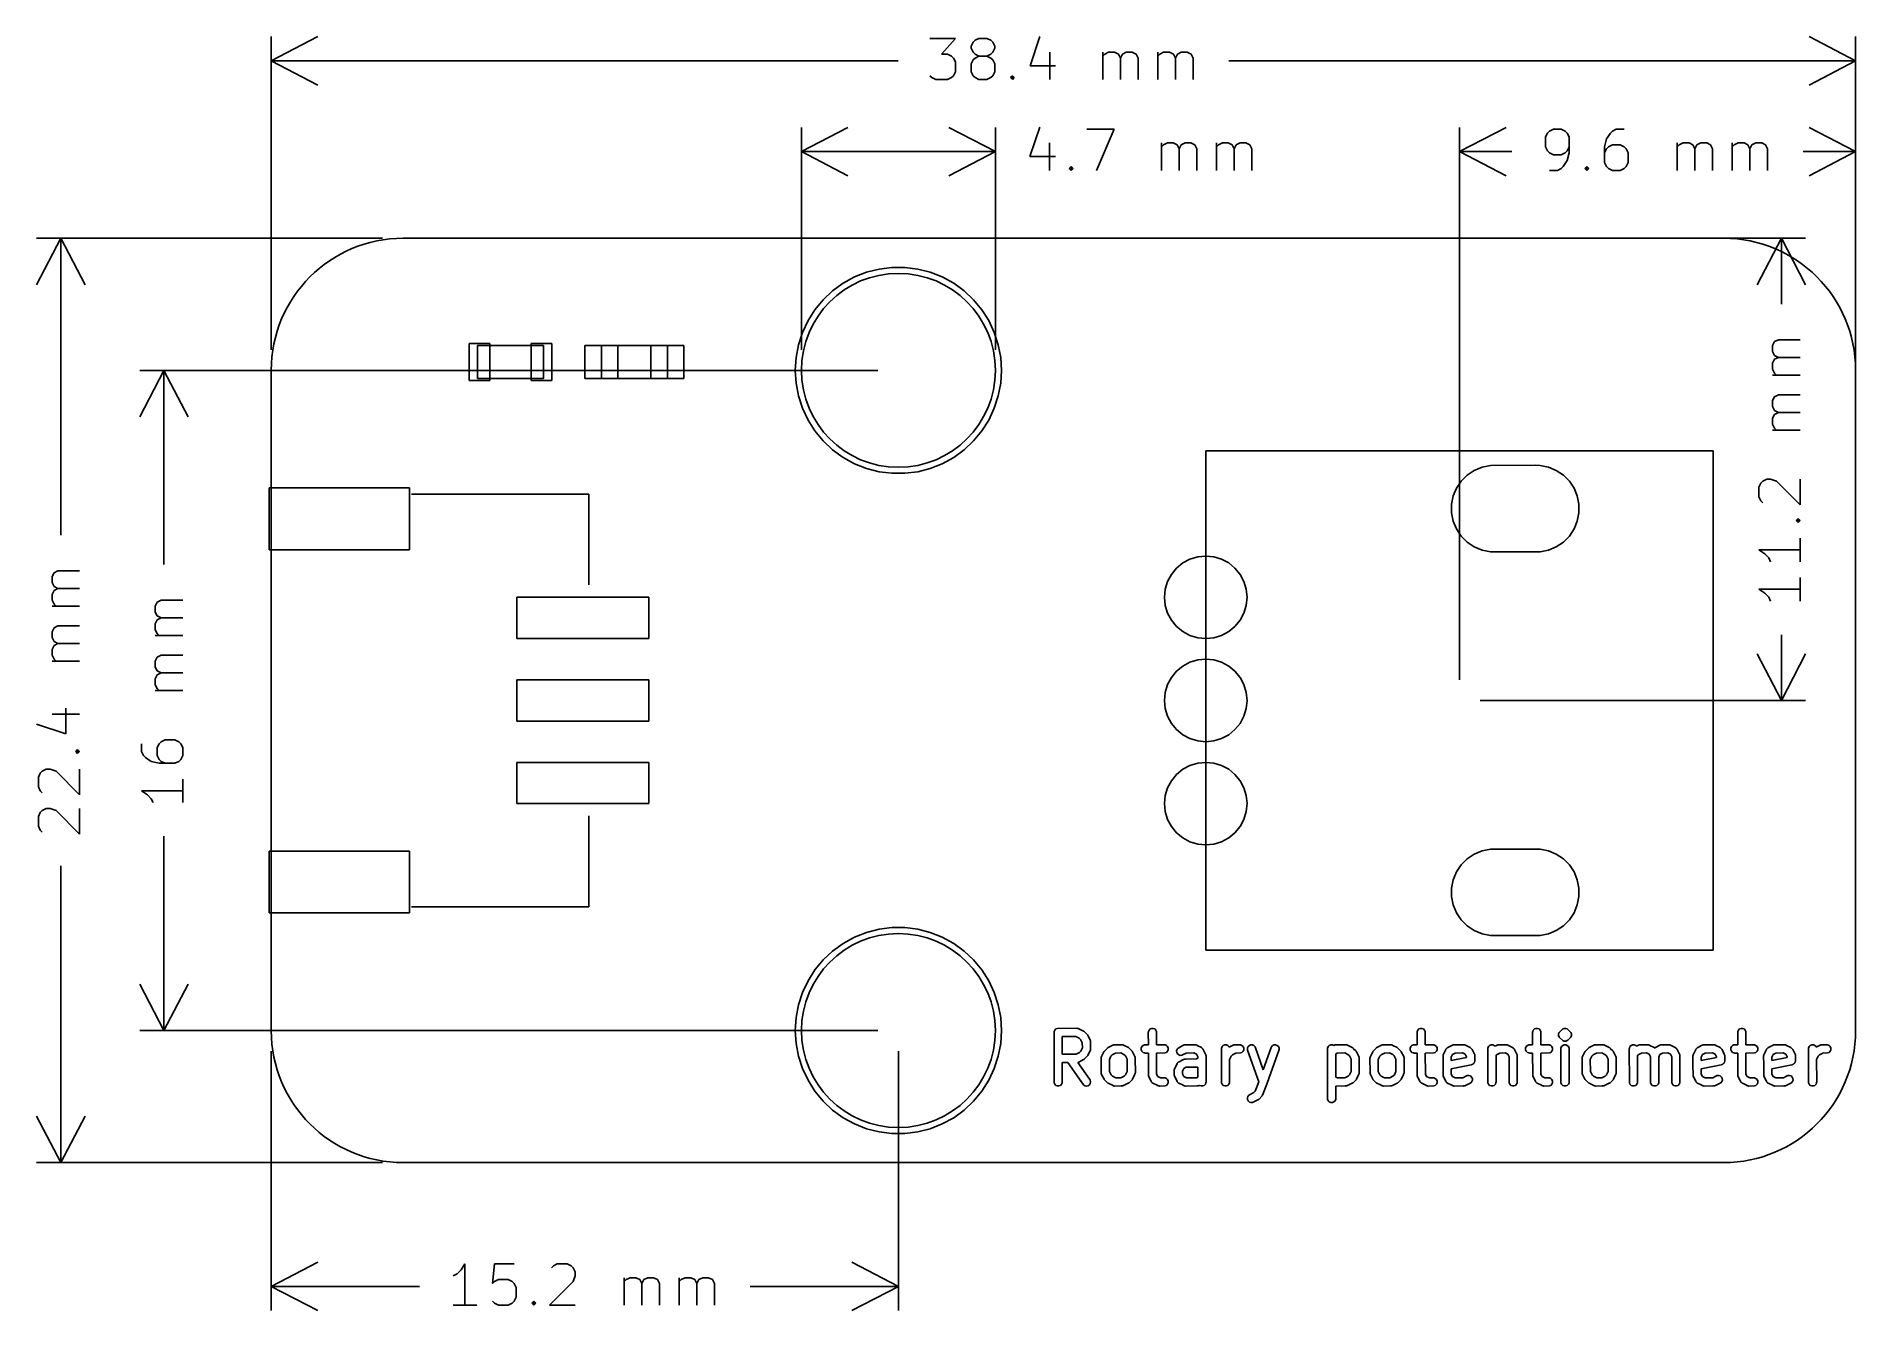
# Model space of a CAD drawing. Extents: x 199.3 to 243.4, y -155.2 to -124.3.
import ezdxf

# ---------------------------------------------------------------- set-up
doc = ezdxf.new("R2010")
doc.units = 0
doc.layers.add('BLACK', color=7, linetype='CONTINUOUS')

msp = doc.modelspace()

# ---------------------------------------------------------------- linework, layer by layer
at = {"layer": 'BLACK', "linetype": 'CONTINUOUS'}
for p, q in [((205, -124.9), (206.126504, -124.313579)), ((205, -131.9), (205, -124.31358)), ((223.628571, -124.3072), (223.390476, -125.021485)), ((243.4, -124.9), (242.273496, -124.313579)), ((243.4, -131.9), (243.4, -124.31358)), ((220.961905, -124.354819), (221.580952, -124.354819)), ((221.580952, -124.354819), (221.247619, -124.735771)), ((221.247619, -124.735771), (221.390476, -124.735771)), ((221.390476, -124.735771), (221.485714, -124.78339)), ((221.961905, -124.545295), (222.009524, -124.450057)), ((221.961905, -124.592914), (221.961905, -124.545295)), ((222.009524, -124.688152), (221.961905, -124.592914)), ((222.009524, -124.450057), (222.057143, -124.402438)), ((222.057143, -124.735771), (222.009524, -124.688152)), ((222.057143, -124.402438), (222.152381, -124.354819)), ((222.152381, -124.78339), (222.057143, -124.735771)), ((222.152381, -124.354819), (222.342857, -124.354819)), ((222.342857, -124.354819), (222.438095, -124.402438)), ((222.438095, -124.735771), (222.342857, -124.78339)), ((222.438095, -124.402438), (222.485714, -124.450057)), ((222.485714, -124.688152), (222.438095, -124.735771)), ((222.485714, -124.450057), (222.533333, -124.545295)), ((222.533333, -124.592914), (222.485714, -124.688152)), ((222.533333, -124.545295), (222.533333, -124.592914)), ((223.866666, -124.688152), (223.866666, -125.354819)), ((225.152381, -125.354819), (225.152381, -124.688152)), ((225.152381, -124.78339), (225.2, -124.735771)), ((225.2, -124.735771), (225.295238, -124.688152)), ((225.295238, -124.688152), (225.438095, -124.688152)), ((225.438095, -124.688152), (225.533333, -124.735771)), ((225.533333, -124.735771), (225.580952, -124.831009)), ((225.580952, -124.831009), (225.628571, -124.735771)), ((225.628571, -124.735771), (225.723809, -124.688152)), ((225.723809, -124.688152), (225.866666, -124.688152)), ((225.866666, -124.688152), (225.961905, -124.735771)), ((225.961905, -124.735771), (226.009524, -124.831009)), ((226.485714, -125.354819), (226.485714, -124.688152)), ((226.485714, -124.78339), (226.533333, -124.735771)), ((226.533333, -124.735771), (226.628571, -124.688152)), ((226.628571, -124.688152), (226.771428, -124.688152)), ((226.771428, -124.688152), (226.866666, -124.735771)), ((226.866666, -124.735771), (226.914285, -124.831009)), ((226.914285, -124.831009), (226.961904, -124.735771)), ((226.961904, -124.735771), (227.057142, -124.688152)), ((227.057142, -124.688152), (227.199999, -124.688152)), ((227.199999, -124.688152), (227.295238, -124.735771)), ((227.295238, -124.735771), (227.342857, -124.831009)), ((205, -124.9), (220.194048, -124.9)), ((205, -124.9), (206.126504, -125.486421)), ((221.485714, -124.78339), (221.533333, -124.831009)), ((221.533333, -124.831009), (221.580952, -124.926247)), ((221.580952, -125.164342), (221.533333, -125.25958)), ((221.580952, -124.926247), (221.580952, -125.164342)), ((222.009524, -124.878628), (221.961905, -124.973866)), ((221.961905, -124.973866), (221.961905, -125.164342)), ((221.961905, -125.164342), (222.009524, -125.25958)), ((222.057143, -124.831009), (222.009524, -124.878628)), ((222.152381, -124.78339), (222.057143, -124.831009)), ((222.342857, -124.78339), (222.152381, -124.78339)), ((222.438095, -124.831009), (222.342857, -124.78339)), ((222.485714, -124.878628), (222.438095, -124.831009)), ((222.533333, -124.973866), (222.485714, -124.878628)), ((222.485714, -125.25958), (222.533333, -125.164342)), ((222.533333, -125.164342), (222.533333, -124.973866)), ((223.390476, -125.021485), (224.009523, -125.021485)), ((225.580952, -124.831009), (225.580952, -125.354819)), ((226.009524, -124.831009), (226.009524, -125.354819)), ((226.914285, -124.831009), (226.914285, -125.354819)), ((227.342857, -124.831009), (227.342857, -125.354819)), ((228.205952, -124.9), (243.4, -124.9)), ((243.4, -124.9), (242.273496, -125.486421)), ((221.009524, -125.3072), (220.961905, -125.25958)), ((221.104762, -125.354819), (221.009524, -125.3072)), ((221.390476, -125.354819), (221.104762, -125.354819)), ((221.485714, -125.3072), (221.390476, -125.354819)), ((221.533333, -125.25958), (221.485714, -125.3072)), ((222.009524, -125.25958), (222.057143, -125.3072)), ((222.057143, -125.3072), (222.152381, -125.354819)), ((222.152381, -125.354819), (222.342857, -125.354819)), ((222.342857, -125.354819), (222.438095, -125.3072)), ((222.438095, -125.3072), (222.485714, -125.25958)), ((222.914286, -125.3072), (222.961905, -125.25958)), ((222.961905, -125.354819), (222.914286, -125.3072)), ((222.961905, -125.25958), (223.009524, -125.3072)), ((222.961905, -125.25958), (222.961905, -125.354819)), ((223.009524, -125.3072), (222.961905, -125.354819)), ((217.85, -127.1), (218.976504, -126.513579)), ((217.85, -131.9), (217.85, -126.51358)), ((222.55, -127.1), (221.423496, -126.513579)), ((222.55, -131.9), (222.55, -126.51358)), ((223.62381, -126.5072), (223.385715, -127.221485)), ((233.8, -127.1), (234.926504, -126.513579)), ((233.8, -139.9), (233.8, -126.51358)), ((243.4, -127.1), (242.273496, -126.513579)), ((243.4, -139.9), (243.4, -126.51358)), ((223.861905, -126.888152), (223.861905, -127.554819)), ((224.766667, -126.554819), (225.433333, -126.554819)), ((225.433333, -126.554819), (225.004762, -127.554819)), ((226.576191, -127.554819), (226.576191, -126.888152)), ((226.576191, -126.98339), (226.62381, -126.935771)), ((226.62381, -126.935771), (226.719048, -126.888152)), ((226.719048, -126.888152), (226.861905, -126.888152)), ((226.861905, -126.888152), (226.957143, -126.935771)), ((226.957143, -126.935771), (227.004762, -127.031009)), ((227.004762, -127.031009), (227.052381, -126.935771)), ((227.052381, -126.935771), (227.147619, -126.888152)), ((227.147619, -126.888152), (227.290476, -126.888152)), ((227.290476, -126.888152), (227.385715, -126.935771)), ((227.385715, -126.935771), (227.433334, -127.031009)), ((227.909524, -127.554819), (227.909524, -126.888152)), ((227.909524, -126.98339), (227.957143, -126.935771)), ((227.957143, -126.935771), (228.052381, -126.888152)), ((228.052381, -126.888152), (228.195238, -126.888152)), ((228.195238, -126.888152), (228.290476, -126.935771)), ((228.290476, -126.935771), (228.338095, -127.031009)), ((228.338095, -127.031009), (228.385714, -126.935771)), ((228.385714, -126.935771), (228.480952, -126.888152)), ((228.480952, -126.888152), (228.623809, -126.888152)), ((228.623809, -126.888152), (228.719048, -126.935771)), ((228.719048, -126.935771), (228.766667, -127.031009)), ((235.933334, -126.650057), (235.885715, -126.745295)), ((235.885715, -126.745295), (235.885715, -126.98339)), ((235.885715, -126.98339), (235.933334, -127.078628)), ((235.980953, -126.602438), (235.933334, -126.650057)), ((236.076191, -126.554819), (235.980953, -126.602438)), ((236.266667, -126.554819), (236.076191, -126.554819)), ((236.361905, -126.602438), (236.266667, -126.554819)), ((236.409524, -126.650057), (236.361905, -126.602438)), ((236.457143, -126.745295), (236.409524, -126.650057)), ((236.409524, -127.078628), (236.457143, -126.98339)), ((236.457143, -127.126247), (236.457143, -126.745295)), ((237.361905, -126.792914), (237.314286, -126.98339)), ((237.314286, -126.98339), (237.314286, -127.364342)), ((237.457143, -126.650057), (237.361905, -126.792914)), ((237.409524, -126.98339), (237.361905, -127.031009)), ((237.504762, -126.935771), (237.409524, -126.98339)), ((237.504762, -126.602438), (237.457143, -126.650057)), ((237.6, -126.554819), (237.504762, -126.602438)), ((237.695238, -126.935771), (237.504762, -126.935771)), ((237.790476, -126.554819), (237.6, -126.554819)), ((237.790476, -126.98339), (237.695238, -126.935771)), ((237.838095, -127.031009), (237.790476, -126.98339)), ((239.076191, -127.554819), (239.076191, -126.888152)), ((239.076191, -126.98339), (239.12381, -126.935771)), ((239.12381, -126.935771), (239.219048, -126.888152)), ((239.219048, -126.888152), (239.361905, -126.888152)), ((239.361905, -126.888152), (239.457143, -126.935771)), ((239.457143, -126.935771), (239.504762, -127.031009)), ((239.504762, -127.031009), (239.552381, -126.935771)), ((239.552381, -126.935771), (239.647619, -126.888152)), ((239.647619, -126.888152), (239.790476, -126.888152)), ((239.790476, -126.888152), (239.885715, -126.935771)), ((239.885715, -126.935771), (239.933334, -127.031009)), ((240.409524, -127.554819), (240.409524, -126.888152)), ((240.409524, -126.98339), (240.457143, -126.935771)), ((240.457143, -126.935771), (240.552381, -126.888152)), ((240.552381, -126.888152), (240.695238, -126.888152)), ((240.695238, -126.888152), (240.790476, -126.935771)), ((240.790476, -126.935771), (240.838095, -127.031009)), ((240.838095, -127.031009), (240.885714, -126.935771)), ((240.885714, -126.935771), (240.980952, -126.888152)), ((240.980952, -126.888152), (241.123809, -126.888152)), ((241.123809, -126.888152), (241.219048, -126.935771)), ((241.219048, -126.935771), (241.266667, -127.031009)), ((217.85, -127.1), (222.55, -127.1)), ((217.85, -127.1), (222.55, -127.1)), ((217.85, -127.1), (218.976504, -127.686421)), ((222.55, -127.1), (221.423496, -127.686421)), ((223.385715, -127.221485), (224.004762, -127.221485)), ((227.004762, -127.031009), (227.004762, -127.554819)), ((227.433334, -127.031009), (227.433334, -127.554819)), ((228.338095, -127.031009), (228.338095, -127.554819)), ((228.766667, -127.031009), (228.766667, -127.554819)), ((233.8, -127.1), (235.070239, -127.1)), ((233.8, -127.1), (234.926504, -127.686421)), ((235.933334, -127.078628), (235.980953, -127.126247)), ((235.980953, -127.126247), (236.076191, -127.173866)), ((236.076191, -127.173866), (236.266667, -127.173866)), ((236.266667, -127.173866), (236.361905, -127.126247)), ((236.314286, -127.45958), (236.409524, -127.316723)), ((236.361905, -127.126247), (236.409524, -127.078628)), ((236.409524, -127.316723), (236.457143, -127.126247)), ((237.361905, -127.031009), (237.314286, -127.126247)), ((237.314286, -127.364342), (237.361905, -127.45958)), ((237.885714, -127.126247), (237.838095, -127.031009)), ((237.838095, -127.45958), (237.885714, -127.364342)), ((237.885714, -127.364342), (237.885714, -127.126247)), ((239.504762, -127.031009), (239.504762, -127.554819)), ((239.933334, -127.031009), (239.933334, -127.554819)), ((240.838095, -127.031009), (240.838095, -127.554819)), ((241.266667, -127.031009), (241.266667, -127.554819)), ((242.129762, -127.1), (243.4, -127.1)), ((243.4, -127.1), (242.273496, -127.686421)), ((224.338096, -127.5072), (224.385715, -127.45958)), ((224.385715, -127.554819), (224.338096, -127.5072)), ((224.385715, -127.45958), (224.433334, -127.5072)), ((224.385715, -127.45958), (224.385715, -127.554819)), ((224.433334, -127.5072), (224.385715, -127.554819)), ((235.980953, -127.554819), (236.171429, -127.554819)), ((236.171429, -127.554819), (236.266667, -127.5072)), ((236.266667, -127.5072), (236.314286, -127.45958)), ((236.838096, -127.5072), (236.885715, -127.45958)), ((236.885715, -127.554819), (236.838096, -127.5072)), ((236.885715, -127.45958), (236.933334, -127.5072)), ((236.885715, -127.45958), (236.885715, -127.554819)), ((236.933334, -127.5072), (236.885715, -127.554819)), ((237.361905, -127.45958), (237.409524, -127.5072)), ((237.409524, -127.5072), (237.504762, -127.554819)), ((237.504762, -127.554819), (237.695238, -127.554819)), ((237.695238, -127.554819), (237.790476, -127.5072)), ((237.790476, -127.5072), (237.838095, -127.45958)), ((199.9, -129.2), (199.313579, -130.326504)), ((207.7, -129.2), (199.31358, -129.2)), ((199.9, -136.394048), (199.9, -129.2)), ((199.9, -129.2), (200.486421, -130.326504)), ((208.2, -129.2), (240.2, -129.2)), ((234.3, -129.2), (242.18642, -129.2)), ((241.6, -129.2), (241.013579, -130.326504)), ((241.6, -130.794048), (241.6, -129.2)), ((241.6, -129.2), (242.186421, -130.326504)), ((219.135552, -130.137932), (219.427458, -130.022359)), ((219.427458, -130.022359), (219.731547, -129.944282)), ((219.731547, -129.944282), (220.043024, -129.904933)), ((220.043024, -129.904933), (220.356976, -129.904933)), ((220.356976, -129.904933), (220.668453, -129.944282)), ((220.668453, -129.944282), (220.972542, -130.022359)), ((220.972542, -130.022359), (221.264448, -130.137932)), ((218.377578, -130.688632), (218.60644, -130.473717)), ((218.60644, -130.473717), (218.860433, -130.28918)), ((218.860433, -130.28918), (219.135552, -130.137932)), ((221.264448, -130.137932), (221.539567, -130.28918)), ((221.539567, -130.28918), (221.79356, -130.473717)), ((221.79356, -130.473717), (222.022422, -130.688632)), ((218.009233, -131.195616), (218.177458, -130.930537)), ((218.177458, -130.930537), (218.377578, -130.688632)), ((222.022422, -130.688632), (222.222542, -130.930537)), ((222.222542, -130.930537), (222.390767, -131.195616)), ((217.875559, -131.479689), (218.009233, -131.195616)), ((222.390767, -131.195616), (222.524441, -131.479689)), ((209.8, -132.65), (209.8, -131.75)), ((209.8, -131.75), (210.3, -131.75)), ((210, -131.8), (211.6, -131.8)), ((210, -132.6), (210, -131.8)), ((210.3, -131.75), (210.3, -132.65)), ((211.3, -132.65), (211.3, -131.75)), ((211.3, -131.75), (211.8, -131.75)), ((211.6, -131.8), (211.6, -132.6)), ((211.8, -131.75), (211.8, -132.65)), ((212.6, -132.6), (212.6, -131.8)), ((212.6, -131.8), (213.4, -131.8)), ((213, -131.8), (214.6, -131.8)), ((213, -132.6), (213, -131.8)), ((213.4, -131.8), (213.4, -132.6)), ((214.2, -132.6), (214.2, -131.8)), ((214.2, -131.8), (215, -131.8)), ((214.6, -131.8), (214.6, -132.6)), ((215, -131.8), (215, -132.6)), ((217.719713, -132.086667), (217.778542, -131.778275)), ((217.778542, -131.778275), (217.875559, -131.479689)), ((222.524441, -131.479689), (222.621458, -131.778275)), ((222.621458, -131.778275), (222.680287, -132.086667)), ((241.388152, -131.8), (241.435771, -131.704761)), ((241.388152, -131.942857), (241.388152, -131.8)), ((241.435771, -131.704761), (241.531009, -131.657142)), ((241.531009, -131.657142), (242.054819, -131.657142)), ((217.7, -132.4), (217.719713, -132.086667)), ((222.680287, -132.086667), (222.7, -132.4)), ((241.435771, -132.038095), (241.388152, -131.942857)), ((241.388152, -132.228571), (241.435771, -132.133333)), ((241.388152, -132.371428), (241.388152, -132.228571)), ((241.531009, -132.085714), (241.435771, -132.038095)), ((241.435771, -132.133333), (241.531009, -132.085714)), ((241.531009, -132.085714), (242.054819, -132.085714)), ((202.4, -132.4), (201.813579, -133.526504)), ((219.7, -132.4), (201.81358, -132.4)), ((202.4, -132.4), (202.4, -137.108333)), ((202.4, -132.4), (202.986421, -133.526504)), ((205, -132.4), (205, -148.4)), ((210.3, -132.65), (209.8, -132.65)), ((211.6, -132.6), (210, -132.6)), ((211.8, -132.65), (211.3, -132.65)), ((213.4, -132.6), (212.6, -132.6)), ((214.6, -132.6), (213, -132.6)), ((215, -132.6), (214.2, -132.6)), ((217.719713, -132.713333), (217.7, -132.4)), ((217.778542, -133.021725), (217.719713, -132.713333)), ((222.680287, -132.713333), (222.621458, -133.021725)), ((222.7, -132.4), (222.680287, -132.713333)), ((241.435771, -132.466666), (241.388152, -132.371428)), ((242.054819, -132.514285), (241.388152, -132.514285)), ((241.48339, -132.514285), (241.435771, -132.466666)), ((243.4, -132.4), (243.4, -148.4)), ((217.875559, -133.320311), (217.778542, -133.021725)), ((222.621458, -133.021725), (222.524441, -133.320311)), ((241.388152, -133.133333), (241.435771, -133.038094)), ((241.388152, -133.27619), (241.388152, -133.133333)), ((241.435771, -133.038094), (241.531009, -132.990475)), ((241.531009, -132.990475), (242.054819, -132.990475)), ((218.009233, -133.604384), (217.875559, -133.320311)), ((222.524441, -133.320311), (222.390767, -133.604384)), ((241.435771, -133.371428), (241.388152, -133.27619)), ((241.388152, -133.561904), (241.435771, -133.466666)), ((241.388152, -133.704761), (241.388152, -133.561904)), ((241.531009, -133.419047), (241.435771, -133.371428)), ((241.435771, -133.466666), (241.531009, -133.419047)), ((241.531009, -133.419047), (242.054819, -133.419047)), ((218.177458, -133.869463), (218.009233, -133.604384)), ((218.377578, -134.111368), (218.177458, -133.869463)), ((222.222542, -133.869463), (222.022422, -134.111368)), ((222.390767, -133.604384), (222.222542, -133.869463)), ((241.435771, -133.799999), (241.388152, -133.704761)), ((242.054819, -133.847618), (241.388152, -133.847618)), ((241.48339, -133.847618), (241.435771, -133.799999)), ((218.60644, -134.326283), (218.377578, -134.111368)), ((218.860433, -134.51082), (218.60644, -134.326283)), ((221.79356, -134.326283), (221.539567, -134.51082)), ((222.022422, -134.111368), (221.79356, -134.326283)), ((227.65, -134.35), (227.65, -146.45)), ((239.95, -134.35), (227.65, -134.35)), ((239.95, -146.45), (239.95, -134.35)), ((219.135552, -134.662068), (218.860433, -134.51082)), ((219.427458, -134.777641), (219.135552, -134.662068)), ((219.731547, -134.855718), (219.427458, -134.777641)), ((220.043024, -134.895067), (219.731547, -134.855718)), ((220.356976, -134.895067), (220.043024, -134.895067)), ((220.668453, -134.855718), (220.356976, -134.895067)), ((220.972542, -134.777641), (220.668453, -134.855718)), ((221.264448, -134.662068), (220.972542, -134.777641)), ((221.539567, -134.51082), (221.264448, -134.662068)), ((233.983887, -134.938339), (234.155033, -134.823983)), ((234.155033, -134.823983), (234.345201, -134.745213)), ((234.345201, -134.745213), (234.547082, -134.705056)), ((234.547082, -134.705056), (235.65, -134.7)), ((235.65, -134.7), (235.752918, -134.705056)), ((235.752918, -134.705056), (235.954799, -134.745213)), ((235.954799, -134.745213), (236.144967, -134.823983)), ((236.144967, -134.823983), (236.316113, -134.938339)), ((204.95, -136.75), (204.95, -135.25)), ((204.95, -135.25), (208.35, -135.25)), ((208.35, -135.25), (208.35, -136.75)), ((233.645213, -135.445201), (233.723983, -135.255033)), ((233.723983, -135.255033), (233.838339, -135.083887)), ((233.838339, -135.083887), (233.983887, -134.938339)), ((236.316113, -134.938339), (236.461661, -135.083887)), ((236.461661, -135.083887), (236.576017, -135.255033)), ((236.576017, -135.255033), (236.654787, -135.445201)), ((241.054819, -135.228571), (241.102438, -135.133333)), ((241.054819, -135.466666), (241.054819, -135.228571)), ((241.102438, -135.133333), (241.150057, -135.085714)), ((241.150057, -135.085714), (241.245295, -135.038095)), ((241.245295, -135.038095), (241.340533, -135.038095)), ((241.340533, -135.038095), (241.48339, -135.085714)), ((241.48339, -135.085714), (242.054819, -135.657142)), ((242.054819, -135.657142), (242.054819, -135.038095)), ((212.7, -135.4), (208.4, -135.4)), ((212.7, -137.6), (212.7, -135.4)), ((233.605056, -135.647082), (233.645213, -135.445201)), ((233.605056, -135.852918), (233.605056, -135.647082)), ((236.654787, -135.445201), (236.694944, -135.647082)), ((236.694944, -135.647082), (236.694944, -135.852918)), ((241.102438, -135.561904), (241.054819, -135.466666)), ((241.150057, -135.609523), (241.102438, -135.561904)), ((233.645213, -136.054799), (233.605056, -135.852918)), ((233.723983, -136.244967), (233.645213, -136.054799)), ((233.838339, -136.416113), (233.723983, -136.244967)), ((236.576017, -136.244967), (236.461661, -136.416113)), ((236.654787, -136.054799), (236.576017, -136.244967)), ((236.694944, -135.852918), (236.654787, -136.054799)), ((241.95958, -136.038094), (242.0072, -135.990475)), ((242.0072, -136.085713), (241.95958, -136.038094)), ((241.95958, -136.038094), (242.054819, -136.038094)), ((242.0072, -135.990475), (242.054819, -136.038094)), ((242.054819, -136.038094), (242.0072, -136.085713)), ((233.983887, -136.561661), (233.838339, -136.416113)), ((234.155033, -136.676017), (233.983887, -136.561661)), ((234.345201, -136.754787), (234.155033, -136.676017)), ((236.144967, -136.676017), (235.954799, -136.754787)), ((236.316113, -136.561661), (236.144967, -136.676017)), ((236.461661, -136.416113), (236.316113, -136.561661)), ((242.054819, -136.466666), (242.054819, -137.038094)), ((208.35, -136.75), (204.95, -136.75)), ((205, -143.9), (205, -136.9)), ((226.942893, -137.192893), (227.09443, -137.06853)), ((227.09443, -137.06853), (227.267317, -136.97612)), ((227.267317, -136.97612), (227.45491, -136.919215)), ((227.45491, -136.919215), (227.65, -136.9)), ((227.65, -136.9), (227.84509, -136.919215)), ((227.84509, -136.919215), (228.032683, -136.97612)), ((228.032683, -136.97612), (228.20557, -137.06853)), ((228.20557, -137.06853), (228.357107, -137.192893)), ((234.547082, -136.794944), (234.345201, -136.754787)), ((234.65, -136.8), (234.547082, -136.794944)), ((235.752918, -136.794944), (234.65, -136.8)), ((235.954799, -136.754787), (235.752918, -136.794944)), ((242.054819, -136.75238), (241.054819, -136.75238)), ((241.054819, -136.75238), (241.197676, -136.847618)), ((241.197676, -136.847618), (241.292914, -136.942856)), ((241.292914, -136.942856), (241.340533, -137.038094)), ((199.688152, -137.4), (199.735771, -137.304761)), ((199.688152, -137.542857), (199.688152, -137.4)), ((199.735771, -137.638095), (199.688152, -137.542857)), ((199.735771, -137.304761), (199.831009, -137.257142)), ((199.831009, -137.257142), (200.354819, -137.257142)), ((226.669215, -137.70491), (226.72612, -137.517317)), ((226.72612, -137.517317), (226.81853, -137.34443)), ((226.81853, -137.34443), (226.942893, -137.192893)), ((228.357107, -137.192893), (228.48147, -137.34443)), ((228.48147, -137.34443), (228.57388, -137.517317)), ((228.57388, -137.517317), (228.630785, -137.70491)), ((242.054819, -137.419047), (242.054819, -137.990475)), ((199.688152, -137.828571), (199.735771, -137.733333)), ((199.688152, -137.971428), (199.688152, -137.828571)), ((199.735771, -138.066666), (199.688152, -137.971428)), ((199.831009, -137.685714), (199.735771, -137.638095)), ((199.735771, -137.733333), (199.831009, -137.685714)), ((199.831009, -137.685714), (200.354819, -137.685714)), ((202.235771, -138.019046), (202.331009, -137.971427)), ((202.331009, -137.971427), (202.854819, -137.971427)), ((210.95, -138.9), (210.95, -137.9)), ((210.95, -137.9), (214.15, -137.9)), ((214.15, -137.9), (214.15, -138.9)), ((226.65, -137.9), (226.669215, -137.70491)), ((226.669215, -138.09509), (226.65, -137.9)), ((228.630785, -137.70491), (228.65, -137.9)), ((228.65, -137.9), (228.630785, -138.09509)), ((242.054819, -137.704761), (241.054819, -137.704761)), ((241.054819, -137.704761), (241.197676, -137.799999)), ((241.197676, -137.799999), (241.292914, -137.895237)), ((241.292914, -137.895237), (241.340533, -137.990475)), ((200.354819, -138.114285), (199.688152, -138.114285)), ((199.78339, -138.114285), (199.735771, -138.066666)), ((202.188152, -138.114285), (202.235771, -138.019046)), ((202.188152, -138.257142), (202.188152, -138.114285)), ((202.235771, -138.35238), (202.188152, -138.257142)), ((202.188152, -138.542856), (202.235771, -138.447618)), ((202.331009, -138.399999), (202.235771, -138.35238)), ((202.235771, -138.447618), (202.331009, -138.399999)), ((202.331009, -138.399999), (202.854819, -138.399999)), ((226.72612, -138.282683), (226.669215, -138.09509)), ((226.81853, -138.45557), (226.72612, -138.282683)), ((228.57388, -138.282683), (228.48147, -138.45557)), ((228.630785, -138.09509), (228.57388, -138.282683)), ((199.688152, -138.733333), (199.735771, -138.638094)), ((199.688152, -138.87619), (199.688152, -138.733333)), ((199.735771, -138.971428), (199.688152, -138.87619)), ((199.735771, -138.638094), (199.831009, -138.590475)), ((199.831009, -138.590475), (200.354819, -138.590475)), ((202.188152, -138.685713), (202.188152, -138.542856)), ((202.235771, -138.780951), (202.188152, -138.685713)), ((202.854819, -138.82857), (202.188152, -138.82857)), ((202.28339, -138.82857), (202.235771, -138.780951)), ((226.942893, -138.607107), (226.81853, -138.45557)), ((227.09443, -138.73147), (226.942893, -138.607107)), ((227.267317, -138.82388), (227.09443, -138.73147)), ((227.45491, -138.880785), (227.267317, -138.82388)), ((227.65, -138.9), (227.45491, -138.880785)), ((227.84509, -138.880785), (227.65, -138.9)), ((228.032683, -138.82388), (227.84509, -138.880785)), ((228.20557, -138.73147), (228.032683, -138.82388)), ((228.357107, -138.607107), (228.20557, -138.73147)), ((228.48147, -138.45557), (228.357107, -138.607107)), ((241.6, -140.4), (241.6, -138.805952)), ((199.688152, -139.161904), (199.735771, -139.066666)), ((199.688152, -139.304761), (199.688152, -139.161904)), ((199.735771, -139.399999), (199.688152, -139.304761)), ((199.831009, -139.019047), (199.735771, -138.971428)), ((199.735771, -139.066666), (199.831009, -139.019047)), ((199.831009, -139.019047), (200.354819, -139.019047)), ((202.235771, -139.352379), (202.331009, -139.30476)), ((202.331009, -139.30476), (202.854819, -139.30476)), ((214.15, -138.9), (210.95, -138.9)), ((241.6, -140.4), (241.013579, -139.273496)), ((241.6, -140.4), (242.186421, -139.273496)), ((200.354819, -139.447618), (199.688152, -139.447618)), ((199.78339, -139.447618), (199.735771, -139.399999)), ((202.188152, -139.447618), (202.235771, -139.352379)), ((202.188152, -139.590475), (202.188152, -139.447618)), ((202.235771, -139.685713), (202.188152, -139.590475)), ((202.331009, -139.733332), (202.235771, -139.685713)), ((202.235771, -139.780951), (202.331009, -139.733332)), ((202.331009, -139.733332), (202.854819, -139.733332)), ((226.81853, -139.84443), (226.942893, -139.692893)), ((226.942893, -139.692893), (227.09443, -139.56853)), ((227.09443, -139.56853), (227.267317, -139.47612)), ((227.267317, -139.47612), (227.45491, -139.419215)), ((227.45491, -139.419215), (227.65, -139.4)), ((227.65, -139.4), (227.84509, -139.419215)), ((227.84509, -139.419215), (228.032683, -139.47612)), ((228.032683, -139.47612), (228.20557, -139.56853)), ((228.20557, -139.56853), (228.357107, -139.692893)), ((228.357107, -139.692893), (228.48147, -139.84443)), ((202.188152, -139.876189), (202.235771, -139.780951)), ((202.188152, -140.019046), (202.188152, -139.876189)), ((202.235771, -140.114284), (202.188152, -140.019046)), ((202.854819, -140.161903), (202.188152, -140.161903)), ((202.28339, -140.161903), (202.235771, -140.114284)), ((210.95, -140.9), (210.95, -139.9)), ((210.95, -139.9), (214.15, -139.9)), ((214.15, -139.9), (214.15, -140.9)), ((226.65, -140.4), (226.669215, -140.20491)), ((226.669215, -140.20491), (226.72612, -140.017317)), ((226.72612, -140.017317), (226.81853, -139.84443)), ((228.48147, -139.84443), (228.57388, -140.017317)), ((228.57388, -140.017317), (228.630785, -140.20491)), ((228.630785, -140.20491), (228.65, -140.4)), ((200.021485, -141.209523), (200.021485, -140.590476)), ((226.669215, -140.59509), (226.65, -140.4)), ((226.72612, -140.782683), (226.669215, -140.59509)), ((228.630785, -140.59509), (228.57388, -140.782683)), ((228.65, -140.4), (228.630785, -140.59509)), ((234.3, -140.4), (242.18642, -140.4)), ((199.3072, -140.971428), (200.021485, -141.209523)), ((199.688152, -140.733333), (200.354819, -140.733333)), ((214.15, -140.9), (210.95, -140.9)), ((226.81853, -140.95557), (226.72612, -140.782683)), ((226.942893, -141.107107), (226.81853, -140.95557)), ((228.48147, -140.95557), (228.357107, -141.107107)), ((228.57388, -140.782683), (228.48147, -140.95557)), ((201.854819, -141.447618), (201.854819, -141.638094)), ((202.28339, -141.447618), (202.235771, -141.542856)), ((202.331009, -141.399999), (202.28339, -141.447618)), ((202.426247, -141.35238), (202.331009, -141.399999)), ((202.664342, -141.35238), (202.426247, -141.35238)), ((202.75958, -141.399999), (202.664342, -141.35238)), ((202.8072, -141.447618), (202.75958, -141.399999)), ((202.854819, -141.542856), (202.8072, -141.447618)), ((227.09443, -141.23147), (226.942893, -141.107107)), ((227.267317, -141.32388), (227.09443, -141.23147)), ((227.45491, -141.380785), (227.267317, -141.32388)), ((227.65, -141.4), (227.45491, -141.380785)), ((227.84509, -141.380785), (227.65, -141.4)), ((228.032683, -141.32388), (227.84509, -141.380785)), ((228.20557, -141.23147), (228.032683, -141.32388)), ((228.357107, -141.107107), (228.20557, -141.23147)), ((200.25958, -141.638094), (200.3072, -141.590475)), ((200.3072, -141.685713), (200.25958, -141.638094)), ((200.25958, -141.638094), (200.354819, -141.638094)), ((200.3072, -141.590475), (200.354819, -141.638094)), ((200.354819, -141.638094), (200.3072, -141.685713)), ((201.854819, -141.638094), (201.902438, -141.733332)), ((201.902438, -141.733332), (201.950057, -141.780951)), ((201.950057, -141.780951), (202.092914, -141.876189)), ((202.092914, -141.876189), (202.28339, -141.923808)), ((202.235771, -141.542856), (202.235771, -141.733332)), ((202.235771, -141.733332), (202.28339, -141.82857)), ((202.28339, -141.82857), (202.331009, -141.876189)), ((202.28339, -141.923808), (202.664342, -141.923808)), ((202.331009, -141.876189), (202.426247, -141.923808)), ((202.664342, -141.923808), (202.75958, -141.876189)), ((202.75958, -141.876189), (202.8072, -141.82857)), ((202.8072, -141.82857), (202.854819, -141.733332)), ((202.854819, -141.733332), (202.854819, -141.542856)), ((210.95, -142.9), (210.95, -141.9)), ((210.95, -141.9), (214.15, -141.9)), ((214.15, -141.9), (214.15, -142.9)), ((227.09443, -142.06853), (227.267317, -141.97612)), ((227.267317, -141.97612), (227.45491, -141.919215)), ((227.45491, -141.919215), (227.65, -141.9)), ((227.65, -141.9), (227.84509, -141.919215)), ((227.84509, -141.919215), (228.032683, -141.97612)), ((228.032683, -141.97612), (228.20557, -142.06853)), ((199.354819, -142.257142), (199.402438, -142.161904)), ((199.354819, -142.495237), (199.354819, -142.257142)), ((199.402438, -142.161904), (199.450057, -142.114285)), ((199.450057, -142.114285), (199.545295, -142.066666)), ((199.545295, -142.066666), (199.640533, -142.066666)), ((199.640533, -142.066666), (199.78339, -142.114285)), ((199.78339, -142.114285), (200.354819, -142.685713)), ((200.354819, -142.685713), (200.354819, -142.066666)), ((202.854819, -142.304761), (202.854819, -142.876189)), ((226.72612, -142.517317), (226.81853, -142.34443)), ((226.81853, -142.34443), (226.942893, -142.192893)), ((226.942893, -142.192893), (227.09443, -142.06853)), ((228.20557, -142.06853), (228.357107, -142.192893)), ((228.357107, -142.192893), (228.48147, -142.34443)), ((228.48147, -142.34443), (228.57388, -142.517317)), ((199.402438, -142.590475), (199.354819, -142.495237)), ((199.450057, -142.638094), (199.402438, -142.590475)), ((202.854819, -142.590475), (201.854819, -142.590475)), ((201.854819, -142.590475), (201.997676, -142.685713)), ((201.997676, -142.685713), (202.092914, -142.780951)), ((202.092914, -142.780951), (202.140533, -142.876189)), ((226.65, -142.9), (226.669215, -142.70491)), ((226.669215, -142.70491), (226.72612, -142.517317)), ((228.57388, -142.517317), (228.630785, -142.70491)), ((228.630785, -142.70491), (228.65, -142.9)), ((199.354819, -143.209523), (199.402438, -143.114285)), ((199.354819, -143.447618), (199.354819, -143.209523)), ((199.402438, -143.114285), (199.450057, -143.066666)), ((199.450057, -143.066666), (199.545295, -143.019047)), ((199.545295, -143.019047), (199.640533, -143.019047)), ((199.640533, -143.019047), (199.78339, -143.066666)), ((199.78339, -143.066666), (200.354819, -143.638094)), ((200.354819, -143.638094), (200.354819, -143.019047)), ((214.15, -142.9), (210.95, -142.9)), ((212.7, -145.4), (212.7, -143.2)), ((226.669215, -143.09509), (226.65, -142.9)), ((226.72612, -143.282683), (226.669215, -143.09509)), ((226.81853, -143.45557), (226.72612, -143.282683)), ((228.57388, -143.282683), (228.48147, -143.45557)), ((228.630785, -143.09509), (228.57388, -143.282683)), ((228.65, -142.9), (228.630785, -143.09509)), ((199.402438, -143.542856), (199.354819, -143.447618)), ((199.450057, -143.590475), (199.402438, -143.542856)), ((202.4, -143.691666), (202.4, -148.4)), ((226.942893, -143.607107), (226.81853, -143.45557)), ((227.09443, -143.73147), (226.942893, -143.607107)), ((227.267317, -143.82388), (227.09443, -143.73147)), ((228.20557, -143.73147), (228.032683, -143.82388)), ((228.357107, -143.607107), (228.20557, -143.73147)), ((228.48147, -143.45557), (228.357107, -143.607107)), ((204.95, -145.55), (204.95, -144.05)), ((204.95, -144.05), (208.35, -144.05)), ((208.35, -144.05), (208.35, -145.55)), ((227.45491, -143.880785), (227.267317, -143.82388)), ((227.65, -143.9), (227.45491, -143.880785)), ((227.84509, -143.880785), (227.65, -143.9)), ((228.032683, -143.82388), (227.84509, -143.880785)), ((233.983887, -144.238339), (234.155033, -144.123983)), ((234.155033, -144.123983), (234.345201, -144.045213)), ((234.345201, -144.045213), (234.547082, -144.005056)), ((234.547082, -144.005056), (235.65, -144)), ((235.65, -144), (235.752918, -144.005056)), ((235.752918, -144.005056), (235.954799, -144.045213)), ((235.954799, -144.045213), (236.144967, -144.123983)), ((236.144967, -144.123983), (236.316113, -144.238339)), ((199.9, -151.6), (199.9, -144.405952)), ((233.645213, -144.745201), (233.723983, -144.555033)), ((233.723983, -144.555033), (233.838339, -144.383887)), ((233.838339, -144.383887), (233.983887, -144.238339)), ((236.316113, -144.238339), (236.461661, -144.383887)), ((236.461661, -144.383887), (236.576017, -144.555033)), ((236.576017, -144.555033), (236.654787, -144.745201)), ((233.605056, -144.947082), (233.645213, -144.745201)), ((233.605056, -145.152918), (233.605056, -144.947082)), ((236.654787, -144.745201), (236.694944, -144.947082)), ((236.694944, -144.947082), (236.694944, -145.152918)), ((208.4, -145.4), (212.7, -145.4)), ((233.645213, -145.354799), (233.605056, -145.152918)), ((233.723983, -145.544967), (233.645213, -145.354799)), ((236.654787, -145.354799), (236.576017, -145.544967)), ((236.694944, -145.152918), (236.654787, -145.354799)), ((208.35, -145.55), (204.95, -145.55)), ((219.427458, -146.022359), (219.731547, -145.944282)), ((219.731547, -145.944282), (220.043024, -145.904933)), ((220.043024, -145.904933), (220.356976, -145.904933)), ((220.356976, -145.904933), (220.668453, -145.944282)), ((220.668453, -145.944282), (220.972542, -146.022359)), ((233.838339, -145.716113), (233.723983, -145.544967)), ((233.983887, -145.861661), (233.838339, -145.716113)), ((234.155033, -145.976017), (233.983887, -145.861661)), ((236.316113, -145.861661), (236.144967, -145.976017)), ((236.461661, -145.716113), (236.316113, -145.861661)), ((236.576017, -145.544967), (236.461661, -145.716113)), ((218.60644, -146.473717), (218.860433, -146.28918)), ((218.860433, -146.28918), (219.135552, -146.137932)), ((219.135552, -146.137932), (219.427458, -146.022359)), ((220.972542, -146.022359), (221.264448, -146.137932)), ((221.264448, -146.137932), (221.539567, -146.28918)), ((221.539567, -146.28918), (221.79356, -146.473717)), ((234.345201, -146.054787), (234.155033, -145.976017)), ((234.547082, -146.094944), (234.345201, -146.054787)), ((234.65, -146.1), (234.547082, -146.094944)), ((235.752918, -146.094944), (234.65, -146.1)), ((235.954799, -146.054787), (235.752918, -146.094944)), ((236.144967, -145.976017), (235.954799, -146.054787)), ((218.177458, -146.930537), (218.377578, -146.688632)), ((218.377578, -146.688632), (218.60644, -146.473717)), ((221.79356, -146.473717), (222.022422, -146.688632)), ((222.022422, -146.688632), (222.222542, -146.930537)), ((227.65, -146.45), (239.95, -146.45)), ((217.875559, -147.479689), (218.009233, -147.195616)), ((218.009233, -147.195616), (218.177458, -146.930537)), ((222.222542, -146.930537), (222.390767, -147.195616)), ((222.390767, -147.195616), (222.524441, -147.479689)), ((202.4, -148.4), (201.813579, -147.273496)), ((202.4, -148.4), (202.986421, -147.273496)), ((217.778542, -147.778275), (217.875559, -147.479689)), ((222.524441, -147.479689), (222.621458, -147.778275)), ((217.7, -148.4), (217.719713, -148.086667)), ((217.719713, -148.086667), (217.778542, -147.778275)), ((222.621458, -147.778275), (222.680287, -148.086667)), ((222.680287, -148.086667), (222.7, -148.4)), ((219.7, -148.4), (201.81358, -148.4)), ((217.719713, -148.713333), (217.7, -148.4)), ((222.7, -148.4), (222.680287, -148.713333)), ((223.97143, -148.444742), (223.973351, -148.425233)), ((223.973351, -149.664251), (223.97143, -148.444742)), ((223.973351, -148.425233), (223.988283, -148.389185)), ((223.988283, -148.389185), (224.015873, -148.361595)), ((224.015873, -148.361595), (224.051921, -148.346663)), ((224.051921, -148.346663), (224.528573, -148.344742)), ((224.502084, -148.543006), (224.169696, -148.544345)), ((224.169696, -148.544345), (224.170374, -148.974757)), ((224.581145, -148.581255), (224.502084, -148.543006)), ((224.528573, -148.344742), (224.548082, -148.346663)), ((224.548082, -148.346663), (224.551402, -148.348038)), ((224.551402, -148.348038), (224.554986, -148.348293)), ((224.554986, -148.348293), (224.57266, -148.356843)), ((224.57266, -148.356843), (224.58413, -148.361595)), ((224.616527, -148.615308), (224.581145, -148.581255)), ((224.58413, -148.361595), (224.585676, -148.363141)), ((224.585676, -148.363141), (224.68758, -148.412443)), ((224.68758, -148.412443), (224.695976, -148.417727)), ((224.695976, -148.417727), (224.698415, -148.418738)), ((224.698415, -148.418738), (224.69999, -148.420254)), ((224.69999, -148.420254), (224.70417, -148.422885)), ((224.70417, -148.422885), (224.711471, -148.431303)), ((224.711471, -148.431303), (224.770711, -148.488317)), ((224.770711, -148.488317), (224.777003, -148.495983)), ((224.777003, -148.495983), (224.779001, -148.497716)), ((224.779001, -148.497716), (224.779977, -148.499607)), ((224.779977, -148.499607), (224.783148, -148.50347)), ((224.783148, -148.50347), (224.787911, -148.51497)), ((224.787911, -148.51497), (224.846587, -148.628593)), ((226.257144, -148.444742), (226.259065, -148.425233)), ((226.257696, -148.746294), (226.257144, -148.444742)), ((226.259065, -148.425233), (226.273997, -148.389185)), ((226.273997, -148.389185), (226.301587, -148.361595)), ((226.301587, -148.361595), (226.337635, -148.346663)), ((226.337635, -148.346663), (226.376653, -148.346663)), ((226.376653, -148.346663), (226.412701, -148.361595)), ((226.412701, -148.361595), (226.440291, -148.389185)), ((226.440291, -148.389185), (226.455223, -148.425233)), ((226.455223, -148.425233), (226.45581, -148.745495)), ((232.771429, -148.444742), (232.77335, -148.425233)), ((232.771981, -148.746294), (232.771429, -148.444742)), ((232.77335, -148.425233), (232.788282, -148.389185)), ((232.788282, -148.389185), (232.815872, -148.361595)), ((232.815872, -148.361595), (232.85192, -148.346663)), ((232.85192, -148.346663), (232.890938, -148.346663)), ((232.890938, -148.346663), (232.926986, -148.361595)), ((232.926986, -148.361595), (232.954576, -148.389185)), ((232.954576, -148.389185), (232.969508, -148.425233)), ((232.969508, -148.425233), (232.970095, -148.745495)), ((235.571428, -148.444742), (235.573349, -148.425233)), ((235.57198, -148.746294), (235.571428, -148.444742)), ((235.573349, -148.425233), (235.588281, -148.389185)), ((235.588281, -148.389185), (235.615871, -148.361595)), ((235.615871, -148.361595), (235.651919, -148.346663)), ((235.651919, -148.346663), (235.690937, -148.346663)), ((235.690937, -148.346663), (235.726985, -148.361595)), ((235.726985, -148.361595), (235.754575, -148.389185)), ((235.754575, -148.389185), (235.769507, -148.425233)), ((235.769507, -148.425233), (235.770094, -148.745495)), ((236.20192, -148.482376), (236.216852, -148.446328)), ((236.20192, -148.521394), (236.20192, -148.482376)), ((236.216852, -148.557442), (236.20192, -148.521394)), ((236.216852, -148.446328), (236.216853, -148.446327)), ((236.229288, -148.572596), (236.216852, -148.557442)), ((236.216853, -148.446327), (236.286431, -148.374032)), ((236.301584, -148.642175), (236.229288, -148.572596)), ((236.286431, -148.374032), (236.301584, -148.361595)), ((236.301584, -148.361595), (236.312142, -148.357221)), ((236.312142, -148.357221), (236.337633, -148.346663)), ((236.337633, -148.346663), (236.376651, -148.346663)), ((236.376651, -148.346663), (236.412699, -148.361595)), ((236.412699, -148.361595), (236.484995, -148.431174)), ((236.497432, -148.557443), (236.427853, -148.629739)), ((236.484995, -148.431174), (236.497432, -148.446327)), ((236.497432, -148.446327), (236.504163, -148.462579)), ((236.512363, -148.521394), (236.497432, -148.557443)), ((236.504163, -148.462579), (236.512363, -148.482376)), ((236.512363, -148.482376), (236.512363, -148.521394)), ((240.542856, -148.444742), (240.544777, -148.425233)), ((240.543408, -148.746294), (240.542856, -148.444742)), ((240.544777, -148.425233), (240.559709, -148.389185)), ((240.559709, -148.389185), (240.587299, -148.361595)), ((240.587299, -148.361595), (240.623347, -148.346663)), ((240.623347, -148.346663), (240.662365, -148.346663)), ((240.662365, -148.346663), (240.698413, -148.361595)), ((240.698413, -148.361595), (240.726003, -148.389185)), ((240.726003, -148.389185), (240.740935, -148.425233)), ((240.740935, -148.425233), (240.741522, -148.745495)), ((205, -148.9), (205, -155.18642)), ((217.778542, -149.021725), (217.719713, -148.713333)), ((217.875559, -149.320311), (217.778542, -149.021725)), ((220.2, -148.9), (220.2, -155.18642)), ((222.621458, -149.021725), (222.524441, -149.320311)), ((222.680287, -148.713333), (222.621458, -149.021725)), ((224.170374, -148.974757), (224.351865, -148.974026)), ((224.351865, -148.974026), (224.354976, -148.973337)), ((224.354976, -148.973337), (224.358724, -148.973998)), ((224.358724, -148.973998), (224.507763, -148.973397)), ((224.507763, -148.973397), (224.586579, -148.932696)), ((224.586579, -148.932696), (224.620628, -148.897317)), ((224.657355, -148.69437), (224.616527, -148.615308)), ((224.620628, -148.897317), (224.658607, -148.818815)), ((224.658607, -148.818815), (224.657355, -148.69437)), ((224.770589, -149.027634), (224.713569, -149.086882)), ((224.779001, -149.02034), (224.770589, -149.027634)), ((224.781629, -149.016163), (224.779001, -149.02034)), ((224.783148, -149.014586), (224.781629, -149.016163)), ((224.784158, -149.012145), (224.783148, -149.014586)), ((224.789444, -149.003749), (224.784158, -149.012145)), ((224.838745, -148.901844), (224.789444, -149.003749)), ((224.840291, -148.900299), (224.838745, -148.901844)), ((224.845041, -148.888831), (224.840291, -148.900299)), ((224.853593, -148.871155), (224.845041, -148.888831)), ((224.846587, -148.628593), (224.853593, -148.646901)), ((224.853593, -148.646901), (224.853847, -148.650484)), ((224.853847, -148.867571), (224.853593, -148.871155)), ((224.853847, -148.650484), (224.855223, -148.653805)), ((224.855223, -148.864251), (224.853847, -148.867571)), ((224.855223, -148.653805), (224.85541, -148.672481)), ((224.857144, -148.844742), (224.855223, -148.864251)), ((224.85541, -148.672481), (224.856359, -148.685822)), ((224.856359, -148.685822), (224.855568, -148.688191)), ((224.855568, -148.688191), (224.857144, -148.844742)), ((225.117838, -149.046901), (225.12639, -149.029223)), ((225.12639, -149.029223), (225.13114, -149.017757)), ((225.13114, -149.017757), (225.132685, -149.016211)), ((225.132685, -149.016211), (225.181987, -148.914306)), ((225.181987, -148.914306), (225.187273, -148.905907)), ((225.187273, -148.905907), (225.188283, -148.903471)), ((225.188283, -148.903471), (225.189798, -148.901896)), ((225.189798, -148.901896), (225.19243, -148.897716)), ((225.19243, -148.897716), (225.200847, -148.890416)), ((225.200847, -148.890416), (225.257862, -148.831175)), ((225.257862, -148.831175), (225.265528, -148.824882)), ((225.265528, -148.824882), (225.267261, -148.822885)), ((225.267261, -148.822885), (225.269152, -148.821908)), ((225.269152, -148.821908), (225.273015, -148.818738)), ((225.273015, -148.818738), (225.284514, -148.813975)), ((225.284514, -148.813975), (225.398137, -148.755299)), ((225.3508, -149.02074), (225.312609, -149.099681)), ((225.384852, -148.985359), (225.3508, -149.02074)), ((225.463915, -148.94453), (225.384852, -148.985359)), ((225.398137, -148.755299), (225.416445, -148.748293)), ((225.416445, -148.748293), (225.420028, -148.748038)), ((225.420028, -148.748038), (225.423349, -148.746663)), ((225.423349, -148.746663), (225.442024, -148.746475)), ((225.442024, -148.746475), (225.455365, -148.745527)), ((225.455365, -148.745527), (225.457735, -148.746317)), ((225.457735, -148.746317), (225.614287, -148.744742)), ((225.588361, -148.943278), (225.463915, -148.94453)), ((225.66686, -148.981255), (225.588361, -148.943278)), ((225.614287, -148.744742), (225.633796, -148.746663)), ((225.633796, -148.746663), (225.637116, -148.748038)), ((225.637116, -148.748038), (225.6407, -148.748293)), ((225.6407, -148.748293), (225.658377, -148.756845)), ((225.658377, -148.756845), (225.669844, -148.761595)), ((225.702242, -149.015308), (225.66686, -148.981255)), ((225.669844, -148.761595), (225.671389, -148.76314)), ((225.671389, -148.76314), (225.773295, -148.812442)), ((225.742968, -149.094173), (225.702242, -149.015308)), ((225.773295, -148.812442), (225.781693, -148.817728)), ((225.781693, -148.817728), (225.78413, -148.818738)), ((225.78413, -148.818738), (225.785704, -148.820253)), ((225.785704, -148.820253), (225.789885, -148.822885)), ((225.789885, -148.822885), (225.797184, -148.831302)), ((225.797184, -148.831302), (225.856426, -148.888317)), ((225.856426, -148.888317), (225.86272, -148.895986)), ((225.86272, -148.895986), (225.864716, -148.897717)), ((225.864716, -148.897717), (225.865691, -148.899605)), ((225.865691, -148.899605), (225.868863, -148.90347)), ((225.868863, -148.90347), (225.873628, -148.914975)), ((225.873628, -148.914975), (225.932301, -149.028593)), ((225.932301, -149.028593), (225.939307, -149.046902)), ((226.087636, -148.825233), (226.102568, -148.789185)), ((226.087636, -148.864251), (226.087636, -148.825233)), ((226.102568, -148.900299), (226.087636, -148.864251)), ((226.102568, -148.789185), (226.130158, -148.761595)), ((226.130158, -148.927889), (226.102568, -148.900299)), ((226.130158, -148.761595), (226.166206, -148.746663)), ((226.166206, -148.942821), (226.130158, -148.927889)), ((226.166206, -148.746663), (226.257696, -148.746294)), ((226.185715, -148.944742), (226.166206, -148.942821)), ((226.258059, -148.94445), (226.185715, -148.944742)), ((226.259, -149.457592), (226.258059, -148.94445)), ((226.45581, -148.745495), (226.642858, -148.744742)), ((226.662367, -148.942821), (226.456173, -148.943652)), ((226.456173, -148.943652), (226.457106, -149.452593)), ((226.642858, -148.744742), (226.662367, -148.746663)), ((226.662367, -148.746663), (226.698415, -148.761595)), ((226.698415, -148.927889), (226.662367, -148.942821)), ((226.698415, -148.761595), (226.726005, -148.789185)), ((226.726005, -148.900299), (226.698415, -148.927889)), ((226.726005, -148.789185), (226.740937, -148.825233)), ((226.740937, -148.864251), (226.726005, -148.900299)), ((226.740937, -148.825233), (226.740937, -148.864251)), ((226.943643, -148.889378), (226.955982, -148.852362)), ((226.946409, -148.928298), (226.943643, -148.889378)), ((226.963858, -148.963197), (226.946409, -148.928298)), ((226.955982, -148.852362), (226.981546, -148.822885)), ((226.993335, -148.988761), (226.963858, -148.963197)), ((226.981546, -148.822885), (227.112423, -148.755299)), ((227.030351, -149.0011), (226.993335, -148.988761)), ((227.069271, -148.998334), (227.030351, -149.0011)), ((227.087579, -148.991328), (227.069271, -148.998334)), ((227.178104, -148.944579), (227.087579, -148.991328)), ((227.112423, -148.755299), (227.130731, -148.748293)), ((227.130731, -148.748293), (227.134314, -148.748038)), ((227.134314, -148.748038), (227.137635, -148.746663)), ((227.137635, -148.746663), (227.155627, -148.746523)), ((227.155627, -148.746523), (227.169652, -148.745527)), ((227.169652, -148.745527), (227.172255, -148.746394)), ((227.172255, -148.746394), (227.385715, -148.744742)), ((227.359574, -148.943174), (227.178104, -148.944579)), ((227.425175, -148.974912), (227.359574, -148.943174)), ((227.385715, -148.744742), (227.405224, -148.746663)), ((227.405224, -148.746663), (227.408544, -148.748038)), ((227.408544, -148.748038), (227.412128, -148.748293)), ((227.412128, -148.748293), (227.429805, -148.756845)), ((227.457205, -149.036936), (227.425175, -148.974912)), ((227.429805, -148.756845), (227.441272, -148.761595)), ((227.441272, -148.761595), (227.442817, -148.76314)), ((227.442817, -148.76314), (227.544723, -148.812442)), ((227.544723, -148.812442), (227.547987, -148.814496)), ((227.547987, -148.814496), (227.549524, -148.815009)), ((227.549524, -148.815009), (227.551438, -148.816668)), ((227.551438, -148.816668), (227.561313, -148.822885)), ((227.561313, -148.822885), (227.569528, -148.832357)), ((227.569528, -148.832357), (227.579001, -148.840573)), ((227.579001, -148.840573), (227.582457, -148.847265)), ((227.582457, -148.847265), (227.586877, -148.852362)), ((227.586877, -148.852362), (227.590132, -148.862129)), ((227.590132, -148.862129), (227.646587, -148.97145)), ((227.646587, -148.97145), (227.653593, -148.989758)), ((227.653593, -148.989758), (227.653847, -148.993341)), ((227.653847, -148.993341), (227.655223, -148.996662)), ((227.655223, -148.996662), (227.655272, -149.013391)), ((227.655272, -149.013391), (227.656359, -149.028679)), ((227.656359, -149.028679), (227.655327, -149.031774)), ((227.655327, -149.031774), (227.655626, -149.132647)), ((228.028572, -148.844742), (228.030493, -148.825233)), ((228.030493, -149.664251), (228.028572, -148.844742)), ((228.030493, -148.825233), (228.045425, -148.789185)), ((228.045425, -148.789185), (228.073015, -148.761595)), ((228.073015, -148.761595), (228.109063, -148.746663)), ((228.109063, -148.746663), (228.148081, -148.746663)), ((228.148081, -148.746663), (228.184129, -148.761595)), ((228.184129, -148.761595), (228.211719, -148.789185)), ((228.211719, -148.789185), (228.217901, -148.80411)), ((228.217901, -148.80411), (228.312422, -148.755299)), ((228.265085, -149.02074), (228.227292, -149.098858)), ((228.299137, -148.985359), (228.265085, -149.02074)), ((228.37838, -148.944437), (228.299137, -148.985359)), ((228.312422, -148.755299), (228.33073, -148.748293)), ((228.33073, -148.748293), (228.334313, -148.748038)), ((228.334313, -148.748038), (228.337634, -148.746663)), ((228.337634, -148.746663), (228.357724, -148.746374)), ((228.357724, -148.746374), (228.36965, -148.745527)), ((228.36965, -148.745527), (228.371595, -148.746175)), ((228.371595, -148.746175), (228.471429, -148.744742)), ((228.490938, -148.942821), (228.37838, -148.944437)), ((228.471429, -148.744742), (228.490938, -148.746663)), ((228.490938, -148.746663), (228.526986, -148.761595)), ((228.526986, -148.927889), (228.490938, -148.942821)), ((228.526986, -148.761595), (228.554576, -148.789185)), ((228.554576, -148.900299), (228.526986, -148.927889)), ((228.554576, -148.789185), (228.569508, -148.825233)), ((228.569508, -148.864251), (228.554576, -148.900299)), ((228.569508, -148.825233), (228.569508, -148.864251)), ((228.658216, -148.859357), (228.660154, -148.820387)), ((228.662969, -148.878376), (228.658216, -148.859357)), ((228.660154, -148.820387), (228.676857, -148.785125)), ((228.937065, -149.640521), (228.662969, -148.878376)), ((228.676857, -148.785125), (228.705783, -148.758938)), ((228.705783, -148.758938), (228.742528, -148.745815)), ((228.742528, -148.745815), (228.781498, -148.747753)), ((228.781498, -148.747753), (228.81676, -148.764456)), ((228.81676, -148.764456), (228.842947, -148.793382)), ((228.842947, -148.793382), (229.043202, -149.350211)), ((229.043202, -149.350211), (229.234398, -148.811108)), ((229.427499, -148.859357), (229.137031, -149.678376)), ((229.234398, -148.811108), (229.242769, -148.793382)), ((229.242769, -148.793382), (229.268955, -148.764456)), ((229.268955, -148.764456), (229.304217, -148.747753)), ((229.304217, -148.747753), (229.343187, -148.745815)), ((229.343187, -148.745815), (229.379932, -148.758938)), ((229.379932, -148.758938), (229.408858, -148.785125)), ((229.408858, -148.785125), (229.425561, -148.820387)), ((229.425561, -148.820387), (229.427499, -148.859357)), ((230.600001, -148.844742), (230.601922, -148.825233)), ((230.601182, -149.594534), (230.600001, -148.844742)), ((230.601922, -148.825233), (230.616854, -148.789185)), ((230.616854, -148.789185), (230.644444, -148.761595)), ((230.644444, -148.761595), (230.680492, -148.746663)), ((230.680492, -148.746663), (230.71951, -148.746663)), ((230.71951, -148.746663), (230.755558, -148.761595)), ((230.755558, -148.761595), (230.756176, -148.762213)), ((230.756176, -148.762213), (230.769566, -148.755299)), ((230.769566, -148.755299), (230.787874, -148.748293)), ((230.787874, -148.748293), (230.791457, -148.748038)), ((230.791457, -148.748038), (230.794778, -148.746663)), ((230.794778, -148.746663), (230.81277, -148.746523)), ((230.835247, -148.944579), (230.798298, -148.96366)), ((230.798298, -148.96366), (230.799184, -149.526357)), ((230.81277, -148.746523), (230.826795, -148.745527)), ((230.826795, -148.745527), (230.829398, -148.746394)), ((230.829398, -148.746394), (231.042858, -148.744742)), ((231.016717, -148.943174), (230.835247, -148.944579)), ((231.095431, -148.981255), (231.016717, -148.943174)), ((231.042858, -148.744742), (231.062367, -148.746663)), ((231.062367, -148.746663), (231.065687, -148.748038)), ((231.065687, -148.748038), (231.069271, -148.748293)), ((231.069271, -148.748293), (231.086948, -148.756845)), ((231.086948, -148.756845), (231.098415, -148.761595)), ((231.130813, -149.015308), (231.095431, -148.981255)), ((231.098415, -148.761595), (231.09996, -148.76314)), ((231.09996, -148.76314), (231.201866, -148.812442)), ((231.171539, -149.094173), (231.130813, -149.015308)), ((231.201866, -148.812442), (231.210264, -148.817728)), ((231.210264, -148.817728), (231.212701, -148.818738)), ((231.212701, -148.818738), (231.214275, -148.820253)), ((231.214275, -148.820253), (231.218456, -148.822885)), ((231.218456, -148.822885), (231.225755, -148.831302)), ((231.225755, -148.831302), (231.284997, -148.888317)), ((231.284997, -148.888317), (231.291291, -148.895986)), ((231.291291, -148.895986), (231.293287, -148.897717)), ((231.293287, -148.897717), (231.294262, -148.899605)), ((231.294262, -148.899605), (231.297434, -148.90347)), ((231.297434, -148.90347), (231.302199, -148.914975)), ((231.302199, -148.914975), (231.360872, -149.028593)), ((231.360872, -149.028593), (231.367878, -149.046902)), ((231.632123, -149.046901), (231.640675, -149.029223)), ((231.640675, -149.029223), (231.645425, -149.017757)), ((231.645425, -149.017757), (231.64697, -149.016211)), ((231.64697, -149.016211), (231.696272, -148.914306)), ((231.696272, -148.914306), (231.701558, -148.905907)), ((231.701558, -148.905907), (231.702568, -148.903471)), ((231.702568, -148.903471), (231.704083, -148.901896)), ((231.704083, -148.901896), (231.706715, -148.897716)), ((231.706715, -148.897716), (231.715132, -148.890416)), ((231.715132, -148.890416), (231.772147, -148.831175)), ((231.772147, -148.831175), (231.779813, -148.824882)), ((231.779813, -148.824882), (231.781546, -148.822885)), ((231.781546, -148.822885), (231.783437, -148.821908)), ((231.783437, -148.821908), (231.7873, -148.818738)), ((231.7873, -148.818738), (231.798799, -148.813975)), ((231.798799, -148.813975), (231.912422, -148.755299)), ((231.865085, -149.02074), (231.826894, -149.099681)), ((231.899137, -148.985359), (231.865085, -149.02074)), ((231.9782, -148.94453), (231.899137, -148.985359)), ((231.912422, -148.755299), (231.93073, -148.748293)), ((231.93073, -148.748293), (231.934313, -148.748038)), ((231.934313, -148.748038), (231.937634, -148.746663)), ((231.937634, -148.746663), (231.956309, -148.746475)), ((231.956309, -148.746475), (231.96965, -148.745527)), ((231.96965, -148.745527), (231.97202, -148.746317)), ((231.97202, -148.746317), (232.128572, -148.744742)), ((232.102646, -148.943278), (231.9782, -148.94453)), ((232.181145, -148.981255), (232.102646, -148.943278)), ((232.128572, -148.744742), (232.148081, -148.746663)), ((232.148081, -148.746663), (232.151401, -148.748038)), ((232.151401, -148.748038), (232.154985, -148.748293)), ((232.154985, -148.748293), (232.172662, -148.756845)), ((232.172662, -148.756845), (232.184129, -148.761595)), ((232.216527, -149.015308), (232.181145, -148.981255)), ((232.184129, -148.761595), (232.185674, -148.76314)), ((232.185674, -148.76314), (232.28758, -148.812442)), ((232.257253, -149.094173), (232.216527, -149.015308)), ((232.28758, -148.812442), (232.295978, -148.817728)), ((232.295978, -148.817728), (232.298415, -148.818738)), ((232.298415, -148.818738), (232.299989, -148.820253)), ((232.299989, -148.820253), (232.30417, -148.822885)), ((232.30417, -148.822885), (232.311469, -148.831302)), ((232.311469, -148.831302), (232.370711, -148.888317)), ((232.370711, -148.888317), (232.377005, -148.895986)), ((232.377005, -148.895986), (232.379001, -148.897717)), ((232.379001, -148.897717), (232.379976, -148.899605)), ((232.379976, -148.899605), (232.383148, -148.90347)), ((232.383148, -148.90347), (232.387913, -148.914975)), ((232.387913, -148.914975), (232.446586, -149.028593)), ((232.446586, -149.028593), (232.453592, -149.046902)), ((232.601921, -148.825233), (232.616853, -148.789185)), ((232.601921, -148.864251), (232.601921, -148.825233)), ((232.616853, -148.900299), (232.601921, -148.864251)), ((232.616853, -148.789185), (232.644443, -148.761595)), ((232.644443, -148.927889), (232.616853, -148.900299)), ((232.644443, -148.761595), (232.680491, -148.746663)), ((232.680491, -148.942821), (232.644443, -148.927889)), ((232.680491, -148.746663), (232.771981, -148.746294)), ((232.7, -148.944742), (232.680491, -148.942821)), ((232.772344, -148.94445), (232.7, -148.944742)), ((232.773285, -149.457592), (232.772344, -148.94445)), ((232.970095, -148.745495), (233.157143, -148.744742)), ((233.176652, -148.942821), (232.970458, -148.943652)), ((232.970458, -148.943652), (232.971391, -149.452593)), ((233.157143, -148.744742), (233.176652, -148.746663)), ((233.176652, -148.746663), (233.2127, -148.761595)), ((233.2127, -148.927889), (233.176652, -148.942821)), ((233.2127, -148.761595), (233.24029, -148.789185)), ((233.24029, -148.900299), (233.2127, -148.927889)), ((233.24029, -148.789185), (233.255222, -148.825233)), ((233.255222, -148.864251), (233.24029, -148.900299)), ((233.255222, -148.825233), (233.255222, -148.864251)), ((233.4, -149.016171), (233.401921, -148.996662)), ((233.400903, -149.240281), (233.4, -149.016171)), ((233.401921, -148.996662), (233.403296, -148.993341)), ((233.403296, -148.993341), (233.403551, -148.989758)), ((233.403551, -148.989758), (233.412103, -148.97208)), ((233.412103, -148.97208), (233.416853, -148.960614)), ((233.416853, -148.960614), (233.418398, -148.959068)), ((233.418398, -148.959068), (233.4677, -148.857163)), ((233.4677, -148.857163), (233.469754, -148.853898)), ((233.469754, -148.853898), (233.470267, -148.852362)), ((233.470267, -148.852362), (233.471926, -148.850447)), ((233.471926, -148.850447), (233.478143, -148.840573)), ((233.478143, -148.840573), (233.487615, -148.832357)), ((233.487615, -148.832357), (233.495831, -148.822885)), ((233.495831, -148.822885), (233.502523, -148.819428)), ((233.502523, -148.819428), (233.50762, -148.815009)), ((233.50762, -148.815009), (233.517387, -148.811753)), ((233.517387, -148.811753), (233.626708, -148.755299)), ((233.63017, -148.97671), (233.598264, -149.042658)), ((233.626708, -148.755299), (233.645016, -148.748293)), ((233.692389, -148.944579), (233.63017, -148.97671)), ((233.645016, -148.748293), (233.648599, -148.748038)), ((233.648599, -148.748038), (233.65192, -148.746663)), ((233.65192, -148.746663), (233.669912, -148.746523)), ((233.669912, -148.746523), (233.683937, -148.745527)), ((233.683937, -148.745527), (233.68654, -148.746394)), ((233.68654, -148.746394), (233.9, -148.744742)), ((233.873859, -148.943174), (233.692389, -148.944579)), ((233.93946, -148.974912), (233.873859, -148.943174)), ((233.9, -148.744742), (233.919509, -148.746663)), ((233.919509, -148.746663), (233.922829, -148.748038)), ((233.922829, -148.748038), (233.926413, -148.748293)), ((233.926413, -148.748293), (233.94409, -148.756845)), ((233.971733, -149.037407), (233.93946, -148.974912)), ((233.94409, -148.756845), (233.955557, -148.761595)), ((233.955557, -148.761595), (233.957102, -148.76314)), ((233.957102, -148.76314), (234.059008, -148.812442)), ((234.059008, -148.812442), (234.062272, -148.814496)), ((234.062272, -148.814496), (234.063809, -148.815009)), ((234.063809, -148.815009), (234.065723, -148.816668)), ((234.065723, -148.816668), (234.075598, -148.822885)), ((234.075598, -148.822885), (234.083813, -148.832357)), ((234.083813, -148.832357), (234.093286, -148.840573)), ((234.093286, -148.840573), (234.096742, -148.847265)), ((234.096742, -148.847265), (234.101162, -148.852362)), ((234.101162, -148.852362), (234.104417, -148.862129)), ((234.104417, -148.862129), (234.160872, -148.97145)), ((234.160872, -148.97145), (234.167878, -148.989758)), ((234.167878, -148.989758), (234.168132, -148.993341)), ((234.168132, -148.993341), (234.169508, -148.996662)), ((234.169508, -148.996662), (234.169796, -149.016753)), ((234.169796, -149.016753), (234.170644, -149.028679)), ((234.170644, -149.028679), (234.169995, -149.030624)), ((234.169995, -149.030624), (234.171427, -149.130343)), ((234.485714, -148.844742), (234.487635, -148.825233)), ((234.487635, -149.664251), (234.485714, -148.844742)), ((234.487635, -148.825233), (234.502567, -148.789185)), ((234.502567, -148.789185), (234.530157, -148.761595)), ((234.530157, -148.761595), (234.566205, -148.746663)), ((234.566205, -148.746663), (234.605223, -148.746663)), ((234.605223, -148.746663), (234.641271, -148.761595)), ((234.641271, -148.761595), (234.661349, -148.781673)), ((234.661349, -148.781673), (234.712421, -148.755299)), ((234.699136, -148.985359), (234.684204, -149.000874)), ((234.684204, -149.000874), (234.685714, -149.644742)), ((234.778199, -148.94453), (234.699136, -148.985359)), ((234.712421, -148.755299), (234.730729, -148.748293)), ((234.730729, -148.748293), (234.734312, -148.748038)), ((234.734312, -148.748038), (234.737633, -148.746663)), ((234.737633, -148.746663), (234.756308, -148.746475)), ((234.756308, -148.746475), (234.769649, -148.745527)), ((234.769649, -148.745527), (234.772019, -148.746317)), ((234.772019, -148.746317), (234.928571, -148.744742)), ((234.902645, -148.943278), (234.778199, -148.94453)), ((234.968031, -148.974912), (234.902645, -148.943278)), ((234.928571, -148.744742), (234.94808, -148.746663)), ((234.94808, -148.746663), (234.9514, -148.748038)), ((234.9514, -148.748038), (234.954984, -148.748293)), ((234.954984, -148.748293), (234.972661, -148.756845)), ((235.000061, -149.036936), (234.968031, -148.974912)), ((234.972661, -148.756845), (234.984128, -148.761595)), ((234.984128, -148.761595), (234.985673, -148.76314)), ((234.985673, -148.76314), (235.087579, -148.812442)), ((235.087579, -148.812442), (235.090843, -148.814496)), ((235.090843, -148.814496), (235.09238, -148.815009)), ((235.09238, -148.815009), (235.094294, -148.816668)), ((235.094294, -148.816668), (235.104169, -148.822885)), ((235.104169, -148.822885), (235.112384, -148.832357)), ((235.112384, -148.832357), (235.121857, -148.840573)), ((235.121857, -148.840573), (235.125313, -148.847265)), ((235.125313, -148.847265), (235.129733, -148.852362)), ((235.129733, -148.852362), (235.132988, -148.862129)), ((235.132988, -148.862129), (235.189443, -148.97145)), ((235.189443, -148.97145), (235.196449, -148.989758)), ((235.196449, -148.989758), (235.196703, -148.993341)), ((235.196703, -148.993341), (235.198079, -148.996662)), ((235.198079, -148.996662), (235.198128, -149.013391)), ((235.198128, -149.013391), (235.199215, -149.028679)), ((235.199215, -149.028679), (235.198183, -149.031774)), ((235.198183, -149.031774), (235.2, -149.644742)), ((235.40192, -148.825233), (235.416852, -148.789185)), ((235.40192, -148.864251), (235.40192, -148.825233)), ((235.416852, -148.900299), (235.40192, -148.864251)), ((235.416852, -148.789185), (235.444442, -148.761595)), ((235.444442, -148.927889), (235.416852, -148.900299)), ((235.444442, -148.761595), (235.48049, -148.746663)), ((235.48049, -148.942821), (235.444442, -148.927889)), ((235.48049, -148.746663), (235.57198, -148.746294)), ((235.499999, -148.944742), (235.48049, -148.942821)), ((235.572343, -148.94445), (235.499999, -148.944742)), ((235.573284, -149.457592), (235.572343, -148.94445)), ((235.770094, -148.745495), (235.957142, -148.744742)), ((235.976651, -148.942821), (235.770457, -148.943652)), ((235.770457, -148.943652), (235.77139, -149.452593)), ((235.957142, -148.744742), (235.976651, -148.746663)), ((235.976651, -148.746663), (236.012699, -148.761595)), ((236.012699, -148.927889), (235.976651, -148.942821)), ((236.012699, -148.761595), (236.040289, -148.789185)), ((236.040289, -148.900299), (236.012699, -148.927889)), ((236.040289, -148.789185), (236.055221, -148.825233)), ((236.055221, -148.864251), (236.040289, -148.900299)), ((236.055221, -148.825233), (236.055221, -148.864251)), ((236.257142, -148.844742), (236.259063, -148.825233)), ((236.259063, -149.664251), (236.257142, -148.844742)), ((236.259063, -148.825233), (236.273995, -148.789185)), ((236.273995, -148.789185), (236.301585, -148.761595)), ((236.312142, -148.646548), (236.301584, -148.642175)), ((236.301585, -148.761595), (236.337633, -148.746663)), ((236.337633, -148.657107), (236.312142, -148.646548)), ((236.376651, -148.657107), (236.337633, -148.657107)), ((236.337633, -148.746663), (236.376651, -148.746663)), ((236.412699, -148.642175), (236.376651, -148.657107)), ((236.376651, -148.746663), (236.412699, -148.761595)), ((236.427853, -148.629739), (236.412699, -148.642175)), ((236.412699, -148.761595), (236.440289, -148.789185)), ((236.440289, -148.789185), (236.455221, -148.825233)), ((236.455221, -148.825233), (236.457142, -149.644742)), ((236.774979, -149.046901), (236.783531, -149.029223)), ((236.783531, -149.029223), (236.788281, -149.017757)), ((236.788281, -149.017757), (236.789826, -149.016211)), ((236.789826, -149.016211), (236.839128, -148.914306)), ((236.839128, -148.914306), (236.844414, -148.905907)), ((236.844414, -148.905907), (236.845424, -148.903471)), ((236.845424, -148.903471), (236.846939, -148.901896)), ((236.846939, -148.901896), (236.849571, -148.897716)), ((236.849571, -148.897716), (236.857988, -148.890416)), ((236.857988, -148.890416), (236.915003, -148.831175)), ((236.915003, -148.831175), (236.922669, -148.824882)), ((236.922669, -148.824882), (236.924402, -148.822885)), ((236.924402, -148.822885), (236.926293, -148.821908)), ((236.926293, -148.821908), (236.930156, -148.818738)), ((236.930156, -148.818738), (236.941655, -148.813975)), ((236.941655, -148.813975), (237.055278, -148.755299)), ((237.007941, -149.02074), (236.96975, -149.099681)), ((237.041993, -148.985359), (237.007941, -149.02074)), ((237.121056, -148.94453), (237.041993, -148.985359)), ((237.055278, -148.755299), (237.073586, -148.748293)), ((237.073586, -148.748293), (237.077169, -148.748038)), ((237.077169, -148.748038), (237.08049, -148.746663)), ((237.08049, -148.746663), (237.099165, -148.746475)), ((237.099165, -148.746475), (237.112506, -148.745527)), ((237.112506, -148.745527), (237.114876, -148.746317)), ((237.114876, -148.746317), (237.271428, -148.744742)), ((237.245502, -148.943278), (237.121056, -148.94453)), ((237.324001, -148.981255), (237.245502, -148.943278)), ((237.271428, -148.744742), (237.290937, -148.746663)), ((237.290937, -148.746663), (237.294257, -148.748038)), ((237.294257, -148.748038), (237.297841, -148.748293)), ((237.297841, -148.748293), (237.315518, -148.756845)), ((237.315518, -148.756845), (237.326985, -148.761595)), ((237.359383, -149.015308), (237.324001, -148.981255)), ((237.326985, -148.761595), (237.32853, -148.76314)), ((237.32853, -148.76314), (237.430436, -148.812442)), ((237.400109, -149.094173), (237.359383, -149.015308)), ((237.430436, -148.812442), (237.438834, -148.817728)), ((237.438834, -148.817728), (237.441271, -148.818738)), ((237.441271, -148.818738), (237.442845, -148.820253)), ((237.442845, -148.820253), (237.447026, -148.822885)), ((237.447026, -148.822885), (237.454325, -148.831302)), ((237.454325, -148.831302), (237.513567, -148.888317)), ((237.513567, -148.888317), (237.519861, -148.895986)), ((237.519861, -148.895986), (237.521857, -148.897717)), ((237.521857, -148.897717), (237.522832, -148.899605)), ((237.522832, -148.899605), (237.526004, -148.90347)), ((237.526004, -148.90347), (237.530769, -148.914975)), ((237.530769, -148.914975), (237.589442, -149.028593)), ((237.589442, -149.028593), (237.596448, -149.046902)), ((237.914285, -148.844742), (237.916206, -148.825233)), ((237.916206, -149.664251), (237.914285, -148.844742)), ((237.916206, -148.825233), (237.931138, -148.789185)), ((237.931138, -148.789185), (237.958728, -148.761595)), ((237.958728, -148.761595), (237.994776, -148.746663)), ((237.994776, -148.746663), (238.033794, -148.746663)), ((238.033794, -148.746663), (238.069842, -148.761595)), ((238.069842, -148.761595), (238.08992, -148.781673)), ((238.08992, -148.781673), (238.140992, -148.755299)), ((238.127707, -148.985359), (238.112775, -149.000874)), ((238.112775, -149.000874), (238.114285, -149.644742)), ((238.20677, -148.94453), (238.127707, -148.985359)), ((238.140992, -148.755299), (238.1593, -148.748293)), ((238.1593, -148.748293), (238.162883, -148.748038)), ((238.162883, -148.748038), (238.166204, -148.746663)), ((238.166204, -148.746663), (238.184879, -148.746475)), ((238.184879, -148.746475), (238.19822, -148.745527)), ((238.19822, -148.745527), (238.20059, -148.746317)), ((238.20059, -148.746317), (238.357142, -148.744742)), ((238.331216, -148.943278), (238.20677, -148.94453)), ((238.396602, -148.974912), (238.331216, -148.943278)), ((238.357142, -148.744742), (238.376651, -148.746663)), ((238.376651, -148.746663), (238.379971, -148.748038)), ((238.379971, -148.748038), (238.383555, -148.748293)), ((238.383555, -148.748293), (238.401232, -148.756845)), ((238.428632, -149.036936), (238.396602, -148.974912)), ((238.401232, -148.756845), (238.412699, -148.761595)), ((238.412699, -148.761595), (238.414244, -148.76314)), ((238.414244, -148.76314), (238.51615, -148.812442)), ((238.51615, -148.812442), (238.519414, -148.814496)), ((238.519414, -148.814496), (238.520951, -148.815009)), ((238.520951, -148.815009), (238.522865, -148.816668)), ((238.522865, -148.816668), (238.528981, -148.820519)), ((238.528981, -148.820519), (238.531091, -148.819429)), ((238.531091, -148.819429), (238.536189, -148.815009)), ((238.536189, -148.815009), (238.545959, -148.811752)), ((238.545959, -148.811752), (238.655278, -148.755299)), ((238.65874, -148.97671), (238.626786, -149.042758)), ((238.655278, -148.755299), (238.673586, -148.748293)), ((238.721055, -148.94453), (238.65874, -148.97671)), ((238.673586, -148.748293), (238.677169, -148.748038)), ((238.677169, -148.748038), (238.68049, -148.746663)), ((238.68049, -148.746663), (238.699166, -148.746475)), ((238.699166, -148.746475), (238.712507, -148.745527)), ((238.712507, -148.745527), (238.714876, -148.746317)), ((238.714876, -148.746317), (238.871428, -148.744742)), ((238.845501, -148.943278), (238.721055, -148.94453)), ((238.910887, -148.974912), (238.845501, -148.943278)), ((238.871428, -148.744742), (238.890937, -148.746663)), ((238.890937, -148.746663), (238.894257, -148.748038)), ((238.894257, -148.748038), (238.897841, -148.748293)), ((238.897841, -148.748293), (238.915515, -148.756843)), ((238.942917, -149.036936), (238.910887, -148.974912)), ((238.915515, -148.756843), (238.926985, -148.761595)), ((238.926985, -148.761595), (238.928531, -148.763141)), ((238.928531, -148.763141), (239.030435, -148.812443)), ((239.030435, -148.812443), (239.033696, -148.814495)), ((239.033696, -148.814495), (239.035236, -148.815009)), ((239.035236, -148.815009), (239.037152, -148.816671)), ((239.037152, -148.816671), (239.047025, -148.822885)), ((239.047025, -148.822885), (239.055241, -148.832358)), ((239.055241, -148.832358), (239.064713, -148.840573)), ((239.064713, -148.840573), (239.068167, -148.847263)), ((239.068167, -148.847263), (239.07259, -148.852362)), ((239.07259, -148.852362), (239.075846, -148.862133)), ((239.075846, -148.862133), (239.132299, -148.97145)), ((239.132299, -148.97145), (239.139305, -148.989758)), ((239.139305, -148.989758), (239.139559, -148.993341)), ((239.139559, -148.993341), (239.140935, -148.996662)), ((239.140935, -148.996662), (239.140984, -149.013391)), ((239.140984, -149.013391), (239.142071, -149.028679)), ((239.142071, -149.028679), (239.141039, -149.031774)), ((239.141039, -149.031774), (239.142856, -149.644742)), ((239.457142, -149.016171), (239.459063, -148.996662)), ((239.458045, -149.240281), (239.457142, -149.016171)), ((239.459063, -148.996662), (239.460438, -148.993341)), ((239.460438, -148.993341), (239.460693, -148.989758)), ((239.460693, -148.989758), (239.469245, -148.97208)), ((239.469245, -148.97208), (239.473995, -148.960614)), ((239.473995, -148.960614), (239.47554, -148.959068)), ((239.47554, -148.959068), (239.524842, -148.857163)), ((239.524842, -148.857163), (239.526896, -148.853898)), ((239.526896, -148.853898), (239.527409, -148.852362)), ((239.527409, -148.852362), (239.529068, -148.850447)), ((239.529068, -148.850447), (239.535285, -148.840573)), ((239.535285, -148.840573), (239.544757, -148.832357)), ((239.544757, -148.832357), (239.552973, -148.822885)), ((239.552973, -148.822885), (239.559665, -148.819428)), ((239.559665, -148.819428), (239.564762, -148.815009)), ((239.564762, -148.815009), (239.574529, -148.811753)), ((239.574529, -148.811753), (239.68385, -148.755299)), ((239.687312, -148.97671), (239.655406, -149.042658)), ((239.68385, -148.755299), (239.702158, -148.748293)), ((239.749531, -148.944579), (239.687312, -148.97671)), ((239.702158, -148.748293), (239.705741, -148.748038)), ((239.705741, -148.748038), (239.709062, -148.746663)), ((239.709062, -148.746663), (239.727054, -148.746523)), ((239.727054, -148.746523), (239.741079, -148.745527)), ((239.741079, -148.745527), (239.743682, -148.746394)), ((239.743682, -148.746394), (239.957142, -148.744742)), ((239.931001, -148.943174), (239.749531, -148.944579)), ((239.996602, -148.974912), (239.931001, -148.943174)), ((239.957142, -148.744742), (239.976651, -148.746663)), ((239.976651, -148.746663), (239.979971, -148.748038)), ((239.979971, -148.748038), (239.983555, -148.748293)), ((239.983555, -148.748293), (240.001232, -148.756845)), ((240.028875, -149.037407), (239.996602, -148.974912)), ((240.001232, -148.756845), (240.012699, -148.761595)), ((240.012699, -148.761595), (240.014244, -148.76314)), ((240.014244, -148.76314), (240.11615, -148.812442)), ((240.11615, -148.812442), (240.119414, -148.814496)), ((240.119414, -148.814496), (240.120951, -148.815009)), ((240.120951, -148.815009), (240.122865, -148.816668)), ((240.122865, -148.816668), (240.13274, -148.822885)), ((240.13274, -148.822885), (240.140955, -148.832357)), ((240.140955, -148.832357), (240.150428, -148.840573)), ((240.150428, -148.840573), (240.153884, -148.847265)), ((240.153884, -148.847265), (240.158304, -148.852362)), ((240.158304, -148.852362), (240.161559, -148.862129)), ((240.161559, -148.862129), (240.218014, -148.97145)), ((240.218014, -148.97145), (240.22502, -148.989758)), ((240.22502, -148.989758), (240.225274, -148.993341)), ((240.225274, -148.993341), (240.22665, -148.996662)), ((240.22665, -148.996662), (240.226938, -149.016753)), ((240.226938, -149.016753), (240.227786, -149.028679)), ((240.227786, -149.028679), (240.227137, -149.030624)), ((240.227137, -149.030624), (240.228569, -149.130343)), ((240.373348, -148.825233), (240.38828, -148.789185)), ((240.373348, -148.864251), (240.373348, -148.825233)), ((240.38828, -148.900299), (240.373348, -148.864251)), ((240.38828, -148.789185), (240.41587, -148.761595)), ((240.41587, -148.927889), (240.38828, -148.900299)), ((240.41587, -148.761595), (240.451918, -148.746663)), ((240.451918, -148.942821), (240.41587, -148.927889)), ((240.451918, -148.746663), (240.543408, -148.746294)), ((240.471427, -148.944742), (240.451918, -148.942821)), ((240.543771, -148.94445), (240.471427, -148.944742)), ((240.544712, -149.457592), (240.543771, -148.94445)), ((240.741522, -148.745495), (240.92857, -148.744742)), ((240.948079, -148.942821), (240.741885, -148.943652)), ((240.741885, -148.943652), (240.742818, -149.452593)), ((240.92857, -148.744742), (240.948079, -148.746663)), ((240.948079, -148.746663), (240.984127, -148.761595)), ((240.984127, -148.927889), (240.948079, -148.942821)), ((240.984127, -148.761595), (241.011717, -148.789185)), ((241.011717, -148.900299), (240.984127, -148.927889)), ((241.011717, -148.789185), (241.026649, -148.825233)), ((241.026649, -148.864251), (241.011717, -148.900299)), ((241.026649, -148.825233), (241.026649, -148.864251)), ((241.171427, -149.016171), (241.173348, -148.996662)), ((241.17233, -149.240281), (241.171427, -149.016171)), ((241.173348, -148.996662), (241.174723, -148.993341)), ((241.174723, -148.993341), (241.174978, -148.989758)), ((241.174978, -148.989758), (241.18353, -148.97208)), ((241.18353, -148.97208), (241.18828, -148.960614)), ((241.18828, -148.960614), (241.189825, -148.959068)), ((241.189825, -148.959068), (241.239127, -148.857163)), ((241.239127, -148.857163), (241.241181, -148.853898)), ((241.241181, -148.853898), (241.241694, -148.852362)), ((241.241694, -148.852362), (241.243353, -148.850447)), ((241.243353, -148.850447), (241.24957, -148.840573)), ((241.24957, -148.840573), (241.259042, -148.832357)), ((241.259042, -148.832357), (241.267258, -148.822885)), ((241.267258, -148.822885), (241.27395, -148.819428)), ((241.27395, -148.819428), (241.279047, -148.815009)), ((241.279047, -148.815009), (241.288814, -148.811753)), ((241.288814, -148.811753), (241.398135, -148.755299)), ((241.401597, -148.97671), (241.369691, -149.042658)), ((241.398135, -148.755299), (241.416443, -148.748293)), ((241.463816, -148.944579), (241.401597, -148.97671)), ((241.416443, -148.748293), (241.420026, -148.748038)), ((241.420026, -148.748038), (241.423347, -148.746663)), ((241.423347, -148.746663), (241.441339, -148.746523)), ((241.441339, -148.746523), (241.455364, -148.745527)), ((241.455364, -148.745527), (241.457967, -148.746394)), ((241.457967, -148.746394), (241.671427, -148.744742)), ((241.645286, -148.943174), (241.463816, -148.944579)), ((241.710887, -148.974912), (241.645286, -148.943174)), ((241.671427, -148.744742), (241.690936, -148.746663)), ((241.690936, -148.746663), (241.694256, -148.748038)), ((241.694256, -148.748038), (241.69784, -148.748293)), ((241.69784, -148.748293), (241.715517, -148.756845)), ((241.74316, -149.037407), (241.710887, -148.974912)), ((241.715517, -148.756845), (241.726984, -148.761595)), ((241.726984, -148.761595), (241.728529, -148.76314)), ((241.728529, -148.76314), (241.830435, -148.812442)), ((241.830435, -148.812442), (241.833699, -148.814496)), ((241.833699, -148.814496), (241.835236, -148.815009)), ((241.835236, -148.815009), (241.83715, -148.816668)), ((241.83715, -148.816668), (241.847025, -148.822885)), ((241.847025, -148.822885), (241.85524, -148.832357)), ((241.85524, -148.832357), (241.864713, -148.840573)), ((241.864713, -148.840573), (241.868169, -148.847265)), ((241.868169, -148.847265), (241.872589, -148.852362)), ((241.872589, -148.852362), (241.875844, -148.862129)), ((241.875844, -148.862129), (241.932299, -148.97145)), ((241.932299, -148.97145), (241.939305, -148.989758)), ((241.939305, -148.989758), (241.939559, -148.993341)), ((241.939559, -148.993341), (241.940935, -148.996662)), ((241.940935, -148.996662), (241.941223, -149.016753)), ((241.941223, -149.016753), (241.942071, -149.028679)), ((241.942071, -149.028679), (241.941422, -149.030624)), ((241.941422, -149.030624), (241.942854, -149.130343)), ((242.257141, -148.844742), (242.259062, -148.825233)), ((242.259062, -149.664251), (242.257141, -148.844742)), ((242.259062, -148.825233), (242.273994, -148.789185)), ((242.273994, -148.789185), (242.301584, -148.761595)), ((242.301584, -148.761595), (242.337632, -148.746663)), ((242.337632, -148.746663), (242.37665, -148.746663)), ((242.37665, -148.746663), (242.412698, -148.761595)), ((242.412698, -148.761595), (242.440288, -148.789185)), ((242.440288, -148.789185), (242.44647, -148.80411)), ((242.44647, -148.80411), (242.540991, -148.755299)), ((242.493654, -149.02074), (242.455861, -149.098858)), ((242.527706, -148.985359), (242.493654, -149.02074)), ((242.606949, -148.944437), (242.527706, -148.985359)), ((242.540991, -148.755299), (242.559299, -148.748293)), ((242.559299, -148.748293), (242.562882, -148.748038)), ((242.562882, -148.748038), (242.566203, -148.746663)), ((242.566203, -148.746663), (242.586293, -148.746374)), ((242.586293, -148.746374), (242.598219, -148.745527)), ((242.598219, -148.745527), (242.600164, -148.746175)), ((242.600164, -148.746175), (242.699998, -148.744742)), ((242.719507, -148.942821), (242.606949, -148.944437)), ((242.699998, -148.744742), (242.719507, -148.746663)), ((242.719507, -148.746663), (242.755555, -148.761595)), ((242.755555, -148.927889), (242.719507, -148.942821)), ((242.755555, -148.761595), (242.783145, -148.789185)), ((242.783145, -148.900299), (242.755555, -148.927889)), ((242.783145, -148.789185), (242.798077, -148.825233)), ((242.798077, -148.864251), (242.783145, -148.900299)), ((242.798077, -148.825233), (242.798077, -148.864251)), ((218.009233, -149.604384), (217.875559, -149.320311)), ((222.524441, -149.320311), (222.390767, -149.604384)), ((224.304587, -149.172374), (224.170686, -149.172913)), ((224.170686, -149.172913), (224.17143, -149.644742)), ((224.687982, -149.716969), (224.304587, -149.172374)), ((224.548082, -149.171393), (224.546206, -149.1714)), ((224.546206, -149.1714), (224.839067, -149.587396)), ((224.551402, -149.170017), (224.548082, -149.171393)), ((224.554986, -149.169763), (224.551402, -149.170017)), ((224.573295, -149.162757), (224.554986, -149.169763)), ((224.686916, -149.10408), (224.573295, -149.162757)), ((224.698415, -149.099318), (224.686916, -149.10408)), ((224.702277, -149.096148), (224.698415, -149.099318)), ((224.70417, -149.095171), (224.702277, -149.096148)), ((224.705902, -149.093173), (224.70417, -149.095171)), ((224.713569, -149.086882), (224.705902, -149.093173)), ((225.114287, -149.073314), (225.116208, -149.053805)), ((225.116023, -149.40081), (225.114287, -149.073314)), ((225.115072, -149.403664), (225.116023, -149.40081)), ((225.116116, -149.418356), (225.115072, -149.403664)), ((225.116208, -149.43568), (225.116116, -149.418356)), ((225.116208, -149.053805), (225.117583, -149.050484)), ((225.117583, -149.439), (225.116208, -149.43568)), ((225.117583, -149.050484), (225.117838, -149.046901)), ((225.117838, -149.442584), (225.117583, -149.439)), ((225.124844, -149.460892), (225.117838, -149.442584)), ((225.183519, -149.574514), (225.124844, -149.460892)), ((225.312609, -149.099681), (225.314176, -149.39531)), ((225.314176, -149.39531), (225.354904, -149.474178)), ((225.354904, -149.474178), (225.390283, -149.508227)), ((225.672294, -149.504125), (225.706344, -149.468745)), ((225.706344, -149.468745), (225.744535, -149.389803)), ((225.744535, -149.389803), (225.742968, -149.094173)), ((225.924459, -149.473273), (225.875159, -149.575178)), ((225.926005, -149.471728), (225.924459, -149.473273)), ((225.930756, -149.460256), (225.926005, -149.471728)), ((225.939307, -149.442583), (225.930756, -149.460256)), ((225.939307, -149.046902), (225.939561, -149.050484)), ((225.939561, -149.439), (225.939307, -149.442583)), ((225.939561, -149.050484), (225.940937, -149.053805)), ((225.940937, -149.43568), (225.939561, -149.439)), ((225.940937, -149.053805), (225.941028, -149.071129)), ((225.942858, -149.416171), (225.940937, -149.43568)), ((225.941028, -149.071129), (225.942073, -149.085822)), ((225.942073, -149.085822), (225.941121, -149.088675)), ((225.941121, -149.088675), (225.942858, -149.416171)), ((226.257929, -149.460807), (226.259, -149.457592)), ((226.259034, -149.476367), (226.257929, -149.460807)), ((226.457106, -149.452593), (226.489112, -149.514572)), ((226.885715, -149.359028), (226.887636, -149.339519)), ((226.887148, -149.458861), (226.885715, -149.359028)), ((226.8865, -149.460807), (226.887148, -149.458861)), ((226.887347, -149.472732), (226.8865, -149.460807)), ((226.887636, -149.492823), (226.887347, -149.472732)), ((226.887636, -149.339519), (226.889011, -149.336198)), ((226.889011, -149.336198), (226.889266, -149.332615)), ((226.889266, -149.332615), (226.897818, -149.314937)), ((226.897818, -149.314937), (226.902568, -149.303471)), ((226.902568, -149.303471), (226.904113, -149.301925)), ((226.904113, -149.301925), (226.953415, -149.20002)), ((226.953415, -149.20002), (226.955468, -149.196756)), ((226.955468, -149.196756), (226.955982, -149.195218)), ((226.955982, -149.195218), (226.957643, -149.193301)), ((226.957643, -149.193301), (226.963858, -149.18343)), ((226.963858, -149.18343), (226.973332, -149.175213)), ((226.973332, -149.175213), (226.981547, -149.165742)), ((226.981547, -149.165742), (226.988237, -149.162287)), ((226.988237, -149.162287), (226.993335, -149.157866)), ((226.993335, -149.157866), (227.003105, -149.154609)), ((227.003105, -149.154609), (227.112423, -149.098157)), ((227.115884, -149.319567), (227.08444, -149.384561)), ((227.08444, -149.384561), (227.08541, -149.452077)), ((227.08541, -149.452077), (227.117683, -149.514572)), ((227.112423, -149.098157), (227.130732, -149.091151)), ((227.178043, -149.287468), (227.115884, -149.319567)), ((227.130732, -149.091151), (227.134314, -149.090896)), ((227.134314, -149.090896), (227.137635, -149.089521)), ((227.137635, -149.089521), (227.155225, -149.08941)), ((227.155225, -149.08941), (227.169652, -149.088385)), ((227.169652, -149.088385), (227.172403, -149.089302)), ((227.172403, -149.089302), (227.421956, -149.087731)), ((227.427599, -149.285897), (227.178043, -149.287468)), ((227.421956, -149.087731), (227.457302, -149.069478)), ((227.430351, -149.286815), (227.427599, -149.285897)), ((227.444777, -149.285789), (227.430351, -149.286815)), ((227.457942, -149.285706), (227.444777, -149.285789)), ((227.457302, -149.069478), (227.457205, -149.036936)), ((227.458654, -149.525923), (227.457942, -149.285706)), ((227.655626, -149.132647), (227.656359, -149.142964)), ((227.656359, -149.142964), (227.655662, -149.145052)), ((227.655662, -149.145052), (227.657144, -149.644742)), ((228.227292, -149.098858), (228.228572, -149.644742)), ((231.100865, -149.504125), (231.134915, -149.468745)), ((231.134915, -149.468745), (231.173106, -149.389803)), ((231.173106, -149.389803), (231.171539, -149.094173)), ((231.35303, -149.473273), (231.30373, -149.575178)), ((231.354576, -149.471728), (231.35303, -149.473273)), ((231.359327, -149.460256), (231.354576, -149.471728)), ((231.367878, -149.442583), (231.359327, -149.460256)), ((231.367878, -149.046902), (231.368132, -149.050484)), ((231.368132, -149.439), (231.367878, -149.442583)), ((231.368132, -149.050484), (231.369508, -149.053805)), ((231.369508, -149.43568), (231.368132, -149.439)), ((231.369508, -149.053805), (231.369599, -149.071129)), ((231.371429, -149.416171), (231.369508, -149.43568)), ((231.369599, -149.071129), (231.370644, -149.085822)), ((231.370644, -149.085822), (231.369692, -149.088675)), ((231.369692, -149.088675), (231.371429, -149.416171)), ((231.628572, -149.073314), (231.630493, -149.053805)), ((231.630308, -149.40081), (231.628572, -149.073314)), ((231.629357, -149.403664), (231.630308, -149.40081)), ((231.630401, -149.418356), (231.629357, -149.403664)), ((231.630493, -149.43568), (231.630401, -149.418356)), ((231.630493, -149.053805), (231.631868, -149.050484)), ((231.631868, -149.439), (231.630493, -149.43568)), ((231.631868, -149.050484), (231.632123, -149.046901)), ((231.632123, -149.442584), (231.631868, -149.439)), ((231.639129, -149.460892), (231.632123, -149.442584)), ((231.697804, -149.574514), (231.639129, -149.460892)), ((231.826894, -149.099681), (231.828461, -149.39531)), ((231.828461, -149.39531), (231.869189, -149.474178)), ((231.869189, -149.474178), (231.904568, -149.508227)), ((232.186579, -149.504125), (232.220629, -149.468745)), ((232.220629, -149.468745), (232.25882, -149.389803)), ((232.25882, -149.389803), (232.257253, -149.094173)), ((232.438744, -149.473273), (232.389444, -149.575178)), ((232.44029, -149.471728), (232.438744, -149.473273)), ((232.445041, -149.460256), (232.44029, -149.471728)), ((232.453592, -149.442583), (232.445041, -149.460256)), ((232.453592, -149.046902), (232.453846, -149.050484)), ((232.453846, -149.439), (232.453592, -149.442583)), ((232.453846, -149.050484), (232.455222, -149.053805)), ((232.455222, -149.43568), (232.453846, -149.439)), ((232.455222, -149.053805), (232.455313, -149.071129)), ((232.457143, -149.416171), (232.455222, -149.43568)), ((232.455313, -149.071129), (232.456358, -149.085822)), ((232.456358, -149.085822), (232.455406, -149.088675)), ((232.455406, -149.088675), (232.457143, -149.416171)), ((232.772214, -149.460807), (232.773285, -149.457592)), ((232.773319, -149.476367), (232.772214, -149.460807)), ((232.971391, -149.452593), (233.003397, -149.514572)), ((233.4, -149.244847), (233.400903, -149.240281)), ((233.40094, -149.249549), (233.4, -149.244847)), ((233.400785, -149.460807), (233.401779, -149.457822)), ((233.401852, -149.475827), (233.400785, -149.460807)), ((233.401779, -149.457822), (233.40094, -149.249549)), ((233.598264, -149.042658), (233.598594, -149.124547)), ((233.598594, -149.124547), (233.971895, -149.048648)), ((234.081607, -149.228536), (233.599408, -149.326575)), ((233.599408, -149.326575), (233.599916, -149.452505)), ((233.599916, -149.452505), (233.631968, -149.514572)), ((233.971895, -149.048648), (233.971733, -149.037407)), ((234.090938, -149.228536), (234.081607, -149.228536)), ((234.099933, -149.224809), (234.090938, -149.228536)), ((234.109794, -149.222805), (234.099933, -149.224809)), ((234.117934, -149.217353), (234.109794, -149.222805)), ((234.126986, -149.213604), (234.117934, -149.217353)), ((234.133987, -149.206602), (234.126986, -149.213604)), ((234.142213, -149.201094), (234.133987, -149.206602)), ((234.147647, -149.192942), (234.142213, -149.201094)), ((234.154576, -149.186014), (234.147647, -149.192942)), ((234.158365, -149.176866), (234.154576, -149.186014)), ((234.163857, -149.168629), (234.158365, -149.176866)), ((234.165758, -149.159018), (234.163857, -149.168629)), ((234.169508, -149.149966), (234.165758, -149.159018)), ((234.171429, -149.130457), (234.169508, -149.149966)), ((234.171427, -149.130343), (234.171429, -149.130352)), ((234.171429, -149.130352), (234.171427, -149.130359)), ((234.171427, -149.130359), (234.171429, -149.130457)), ((235.001921, -149.664251), (235.000061, -149.036936)), ((235.572213, -149.460807), (235.573284, -149.457592)), ((235.573318, -149.476367), (235.572213, -149.460807)), ((235.77139, -149.452593), (235.803396, -149.514572)), ((236.771428, -149.073314), (236.773349, -149.053805)), ((236.773164, -149.40081), (236.771428, -149.073314)), ((236.772213, -149.403664), (236.773164, -149.40081)), ((236.773257, -149.418356), (236.772213, -149.403664)), ((236.773349, -149.43568), (236.773257, -149.418356)), ((236.773349, -149.053805), (236.774724, -149.050484)), ((236.774724, -149.439), (236.773349, -149.43568)), ((236.774724, -149.050484), (236.774979, -149.046901)), ((236.774979, -149.442584), (236.774724, -149.439)), ((236.781985, -149.460892), (236.774979, -149.442584)), ((236.84066, -149.574514), (236.781985, -149.460892)), ((236.96975, -149.099681), (236.971317, -149.39531)), ((236.971317, -149.39531), (237.012045, -149.474178)), ((237.012045, -149.474178), (237.047424, -149.508227)), ((237.329435, -149.504125), (237.363485, -149.468745)), ((237.363485, -149.468745), (237.401676, -149.389803)), ((237.401676, -149.389803), (237.400109, -149.094173)), ((237.5816, -149.473273), (237.5323, -149.575178)), ((237.583146, -149.471728), (237.5816, -149.473273)), ((237.587897, -149.460256), (237.583146, -149.471728)), ((237.596448, -149.442583), (237.587897, -149.460256)), ((237.596448, -149.046902), (237.596702, -149.050484)), ((237.596702, -149.439), (237.596448, -149.442583)), ((237.596702, -149.050484), (237.598078, -149.053805)), ((237.598078, -149.43568), (237.596702, -149.439)), ((237.598078, -149.053805), (237.598169, -149.071129)), ((237.599999, -149.416171), (237.598078, -149.43568)), ((237.598169, -149.071129), (237.599214, -149.085822)), ((237.599214, -149.085822), (237.598262, -149.088675)), ((237.598262, -149.088675), (237.599999, -149.416171)), ((238.430492, -149.664251), (238.428632, -149.036936)), ((238.626786, -149.042758), (238.628571, -149.644742)), ((238.944777, -149.664251), (238.942917, -149.036936)), ((239.457142, -149.244847), (239.458045, -149.240281)), ((239.458082, -149.249549), (239.457142, -149.244847)), ((239.457927, -149.460807), (239.458921, -149.457822)), ((239.458994, -149.475827), (239.457927, -149.460807)), ((239.458921, -149.457822), (239.458082, -149.249549)), ((239.655406, -149.042658), (239.655736, -149.124547)), ((239.655736, -149.124547), (240.029037, -149.048648)), ((240.138749, -149.228536), (239.65655, -149.326575)), ((239.65655, -149.326575), (239.657058, -149.452505)), ((239.657058, -149.452505), (239.68911, -149.514572)), ((240.029037, -149.048648), (240.028875, -149.037407)), ((240.14808, -149.228536), (240.138749, -149.228536)), ((240.157075, -149.224809), (240.14808, -149.228536)), ((240.166936, -149.222805), (240.157075, -149.224809)), ((240.175076, -149.217353), (240.166936, -149.222805)), ((240.184128, -149.213604), (240.175076, -149.217353)), ((240.191129, -149.206602), (240.184128, -149.213604)), ((240.199355, -149.201094), (240.191129, -149.206602)), ((240.204789, -149.192942), (240.199355, -149.201094)), ((240.211718, -149.186014), (240.204789, -149.192942)), ((240.215507, -149.176866), (240.211718, -149.186014)), ((240.220999, -149.168629), (240.215507, -149.176866)), ((240.2229, -149.159018), (240.220999, -149.168629)), ((240.22665, -149.149966), (240.2229, -149.159018)), ((240.228571, -149.130457), (240.22665, -149.149966)), ((240.228569, -149.130343), (240.228571, -149.130352)), ((240.228571, -149.130352), (240.228569, -149.130359)), ((240.228569, -149.130359), (240.228571, -149.130457)), ((240.543641, -149.460807), (240.544712, -149.457592)), ((240.544746, -149.476367), (240.543641, -149.460807)), ((240.742818, -149.452593), (240.774824, -149.514572)), ((241.171427, -149.244847), (241.17233, -149.240281)), ((241.172367, -149.249549), (241.171427, -149.244847)), ((241.172212, -149.460807), (241.173206, -149.457822)), ((241.173279, -149.475827), (241.172212, -149.460807)), ((241.173206, -149.457822), (241.172367, -149.249549)), ((241.369691, -149.042658), (241.370021, -149.124547)), ((241.370021, -149.124547), (241.743322, -149.048648)), ((241.853034, -149.228536), (241.370835, -149.326575)), ((241.370835, -149.326575), (241.371343, -149.452505)), ((241.371343, -149.452505), (241.403395, -149.514572)), ((241.743322, -149.048648), (241.74316, -149.037407)), ((241.862365, -149.228536), (241.853034, -149.228536)), ((241.87136, -149.224809), (241.862365, -149.228536)), ((241.881221, -149.222805), (241.87136, -149.224809)), ((241.889361, -149.217353), (241.881221, -149.222805)), ((241.898413, -149.213604), (241.889361, -149.217353)), ((241.905414, -149.206602), (241.898413, -149.213604)), ((241.91364, -149.201094), (241.905414, -149.206602)), ((241.919074, -149.192942), (241.91364, -149.201094)), ((241.926003, -149.186014), (241.919074, -149.192942)), ((241.929792, -149.176866), (241.926003, -149.186014)), ((241.935284, -149.168629), (241.929792, -149.176866)), ((241.937185, -149.159018), (241.935284, -149.168629)), ((241.940935, -149.149966), (241.937185, -149.159018)), ((241.942856, -149.130457), (241.940935, -149.149966)), ((241.942854, -149.130343), (241.942856, -149.130352)), ((241.942856, -149.130352), (241.942854, -149.130359)), ((241.942854, -149.130359), (241.942856, -149.130457)), ((242.455861, -149.098858), (242.457141, -149.644742)), ((218.177458, -149.869463), (218.009233, -149.604384)), ((218.377578, -150.111368), (218.177458, -149.869463)), ((222.222542, -149.869463), (222.022422, -150.111368)), ((222.390767, -149.604384), (222.222542, -149.869463)), ((223.988283, -149.700299), (223.973351, -149.664251)), ((224.015873, -149.727889), (223.988283, -149.700299)), ((224.051921, -149.742821), (224.015873, -149.727889)), ((224.090939, -149.742821), (224.051921, -149.742821)), ((224.126987, -149.727889), (224.090939, -149.742821)), ((224.154577, -149.700299), (224.126987, -149.727889)), ((224.169509, -149.664251), (224.154577, -149.700299)), ((224.17143, -149.644742), (224.169509, -149.664251)), ((224.720887, -149.737938), (224.687982, -149.716969)), ((224.759312, -149.744719), (224.720887, -149.737938)), ((224.797406, -149.736279), (224.759312, -149.744719)), ((224.829371, -149.713904), (224.797406, -149.736279)), ((224.85034, -149.680999), (224.829371, -149.713904)), ((224.839067, -149.587396), (224.848681, -149.60448)), ((224.848681, -149.60448), (224.857121, -149.642574)), ((224.857121, -149.642574), (224.85034, -149.680999)), ((225.188283, -149.586014), (225.183519, -149.574514)), ((225.191452, -149.589876), (225.188283, -149.586014)), ((225.19243, -149.591769), (225.191452, -149.589876)), ((225.194427, -149.593501), (225.19243, -149.591769)), ((225.200719, -149.601168), (225.194427, -149.593501)), ((225.25997, -149.658192), (225.200719, -149.601168)), ((225.267262, -149.6666), (225.25997, -149.658192)), ((225.271436, -149.669227), (225.267262, -149.6666)), ((225.273015, -149.670747), (225.271436, -149.669227)), ((225.275456, -149.671758), (225.273015, -149.670747)), ((225.283852, -149.677043), (225.275456, -149.671758)), ((225.385755, -149.726343), (225.283852, -149.677043)), ((225.387301, -149.727889), (225.385755, -149.726343)), ((225.398767, -149.732638), (225.387301, -149.727889)), ((225.390283, -149.508227), (225.468783, -149.546205)), ((225.416445, -149.741191), (225.398767, -149.732638)), ((225.420028, -149.741445), (225.416445, -149.741191)), ((225.423349, -149.742821), (225.420028, -149.741445)), ((225.442858, -149.744742), (225.423349, -149.742821)), ((225.599408, -149.743166), (225.442858, -149.744742)), ((225.468783, -149.546205), (225.593231, -149.544953)), ((225.593231, -149.544953), (225.672294, -149.504125)), ((225.601779, -149.743957), (225.599408, -149.743166)), ((225.615119, -149.743008), (225.601779, -149.743957)), ((225.633796, -149.742821), (225.615119, -149.743008)), ((225.637116, -149.741445), (225.633796, -149.742821)), ((225.640699, -149.741191), (225.637116, -149.741445)), ((225.659008, -149.734185), (225.640699, -149.741191)), ((225.772624, -149.675512), (225.659008, -149.734185)), ((225.78413, -149.670747), (225.772624, -149.675512)), ((225.787994, -149.667575), (225.78413, -149.670747)), ((225.789884, -149.6666), (225.787994, -149.667575)), ((225.791614, -149.664605), (225.789884, -149.6666)), ((225.799284, -149.658311), (225.791614, -149.664605)), ((225.856307, -149.599061), (225.799284, -149.658311)), ((225.864716, -149.591768), (225.856307, -149.599061)), ((225.867343, -149.587593), (225.864716, -149.591768)), ((225.868863, -149.586015), (225.867343, -149.587593)), ((225.869874, -149.583573), (225.868863, -149.586015)), ((225.875159, -149.575178), (225.869874, -149.583573)), ((226.259065, -149.492823), (226.259034, -149.476367)), ((226.26044, -149.496143), (226.259065, -149.492823)), ((226.260695, -149.499727), (226.26044, -149.496143)), ((226.267701, -149.518035), (226.260695, -149.499727)), ((226.324154, -149.627355), (226.267701, -149.518035)), ((226.327411, -149.637123), (226.324154, -149.627355)), ((226.33183, -149.642218), (226.327411, -149.637123)), ((226.335287, -149.648912), (226.33183, -149.642218)), ((226.344762, -149.657129), (226.335287, -149.648912)), ((226.352976, -149.6666), (226.344762, -149.657129)), ((226.362847, -149.672813), (226.352976, -149.6666)), ((226.364764, -149.674476), (226.362847, -149.672813)), ((226.366302, -149.674989), (226.364764, -149.674476)), ((226.369566, -149.677043), (226.366302, -149.674989)), ((226.471469, -149.726343), (226.369566, -149.677043)), ((226.473015, -149.727889), (226.471469, -149.726343)), ((226.484481, -149.732638), (226.473015, -149.727889)), ((226.502159, -149.741191), (226.484481, -149.732638)), ((226.489112, -149.514572), (226.554105, -149.546016)), ((226.505742, -149.741445), (226.502159, -149.741191)), ((226.509063, -149.742821), (226.505742, -149.741445)), ((226.528572, -149.744742), (226.509063, -149.742821)), ((226.662367, -149.742821), (226.528572, -149.744742)), ((226.554105, -149.546016), (226.642858, -149.544742)), ((226.642858, -149.544742), (226.662367, -149.546663)), ((226.662367, -149.546663), (226.698415, -149.561595)), ((226.698415, -149.727889), (226.662367, -149.742821)), ((226.698415, -149.561595), (226.726005, -149.589185)), ((226.726005, -149.700299), (226.698415, -149.727889)), ((226.726005, -149.589185), (226.740937, -149.625233)), ((226.740937, -149.664251), (226.726005, -149.700299)), ((226.740937, -149.625233), (226.740937, -149.664251)), ((226.889011, -149.496143), (226.887636, -149.492823)), ((226.889266, -149.499727), (226.889011, -149.496143)), ((226.896272, -149.518035), (226.889266, -149.499727)), ((226.952725, -149.627353), (226.896272, -149.518035)), ((226.955982, -149.637124), (226.952725, -149.627353)), ((226.960402, -149.642221), (226.955982, -149.637124)), ((226.963858, -149.648912), (226.960402, -149.642221)), ((226.973332, -149.657128), (226.963858, -149.648912)), ((226.981547, -149.6666), (226.973332, -149.657128)), ((226.991418, -149.672813), (226.981547, -149.6666)), ((226.993335, -149.674476), (226.991418, -149.672813)), ((226.994873, -149.674989), (226.993335, -149.674476)), ((226.998137, -149.677043), (226.994873, -149.674989)), ((227.100041, -149.726343), (226.998137, -149.677043)), ((227.101587, -149.727889), (227.100041, -149.726343)), ((227.113058, -149.73264), (227.101587, -149.727889)), ((227.130732, -149.741191), (227.113058, -149.73264)), ((227.117683, -149.514572), (227.183418, -149.546374)), ((227.134314, -149.741445), (227.130732, -149.741191)), ((227.137635, -149.742821), (227.134314, -149.741445)), ((227.157144, -149.744742), (227.137635, -149.742821)), ((227.427598, -149.743039), (227.157144, -149.744742)), ((227.183418, -149.546374), (227.421958, -149.544873)), ((227.421958, -149.544873), (227.458654, -149.525923)), ((227.43035, -149.743957), (227.427598, -149.743039)), ((227.444776, -149.742931), (227.43035, -149.743957)), ((227.462367, -149.742821), (227.444776, -149.742931)), ((227.465687, -149.741445), (227.462367, -149.742821)), ((227.46927, -149.741191), (227.465687, -149.741445)), ((227.487579, -149.734185), (227.46927, -149.741191)), ((227.500968, -149.72727), (227.487579, -149.734185)), ((227.501587, -149.727889), (227.500968, -149.72727)), ((227.537635, -149.742821), (227.501587, -149.727889)), ((227.576653, -149.742821), (227.537635, -149.742821)), ((227.612701, -149.727889), (227.576653, -149.742821)), ((227.640291, -149.700299), (227.612701, -149.727889)), ((227.655223, -149.664251), (227.640291, -149.700299)), ((227.657144, -149.644742), (227.655223, -149.664251)), ((228.045425, -149.700299), (228.030493, -149.664251)), ((228.073015, -149.727889), (228.045425, -149.700299)), ((228.109063, -149.742821), (228.073015, -149.727889)), ((228.148081, -149.742821), (228.109063, -149.742821)), ((228.184129, -149.727889), (228.148081, -149.742821)), ((228.211719, -149.700299), (228.184129, -149.727889)), ((228.226651, -149.664251), (228.211719, -149.700299)), ((228.228572, -149.644742), (228.226651, -149.664251)), ((228.695832, -149.965742), (228.81515, -149.904125)), ((228.81515, -149.904125), (228.846032, -149.872037)), ((228.846032, -149.872037), (228.937065, -149.640521)), ((229.127798, -149.697054), (229.02142, -149.967596)), ((229.12866, -149.696102), (229.127798, -149.697054)), ((229.137031, -149.678376), (229.12866, -149.696102)), ((230.600786, -149.600108), (230.601182, -149.594534)), ((230.601192, -149.601328), (230.600786, -149.600108)), ((230.601922, -150.064251), (230.601192, -149.601328)), ((230.799184, -149.526357), (230.840426, -149.546309)), ((230.814287, -149.744742), (230.799526, -149.743288)), ((230.799526, -149.743288), (230.800001, -150.044742)), ((231.027746, -149.743089), (230.814287, -149.744742)), ((230.840426, -149.546309), (231.021898, -149.544904)), ((231.021898, -149.544904), (231.100865, -149.504125)), ((231.03035, -149.743957), (231.027746, -149.743089)), ((231.044374, -149.74296), (231.03035, -149.743957)), ((231.062367, -149.742821), (231.044374, -149.74296)), ((231.065687, -149.741445), (231.062367, -149.742821)), ((231.06927, -149.741191), (231.065687, -149.741445)), ((231.087579, -149.734185), (231.06927, -149.741191)), ((231.201195, -149.675512), (231.087579, -149.734185)), ((231.212701, -149.670747), (231.201195, -149.675512)), ((231.216565, -149.667575), (231.212701, -149.670747)), ((231.218455, -149.6666), (231.216565, -149.667575)), ((231.220185, -149.664605), (231.218455, -149.6666)), ((231.227855, -149.658311), (231.220185, -149.664605)), ((231.284878, -149.599061), (231.227855, -149.658311)), ((231.293287, -149.591768), (231.284878, -149.599061)), ((231.295914, -149.587593), (231.293287, -149.591768)), ((231.297434, -149.586015), (231.295914, -149.587593)), ((231.298445, -149.583573), (231.297434, -149.586015)), ((231.30373, -149.575178), (231.298445, -149.583573)), ((231.702568, -149.586014), (231.697804, -149.574514)), ((231.705737, -149.589876), (231.702568, -149.586014)), ((231.706715, -149.591769), (231.705737, -149.589876)), ((231.708712, -149.593501), (231.706715, -149.591769)), ((231.715004, -149.601168), (231.708712, -149.593501)), ((231.774255, -149.658192), (231.715004, -149.601168)), ((231.781547, -149.6666), (231.774255, -149.658192)), ((231.785721, -149.669227), (231.781547, -149.6666)), ((231.7873, -149.670747), (231.785721, -149.669227)), ((231.789741, -149.671758), (231.7873, -149.670747)), ((231.798137, -149.677043), (231.789741, -149.671758)), ((231.90004, -149.726343), (231.798137, -149.677043)), ((231.901586, -149.727889), (231.90004, -149.726343)), ((231.913052, -149.732638), (231.901586, -149.727889)), ((231.904568, -149.508227), (231.983068, -149.546205)), ((231.93073, -149.741191), (231.913052, -149.732638)), ((231.934313, -149.741445), (231.93073, -149.741191)), ((231.937634, -149.742821), (231.934313, -149.741445)), ((231.957143, -149.744742), (231.937634, -149.742821)), ((232.113693, -149.743166), (231.957143, -149.744742)), ((231.983068, -149.546205), (232.107516, -149.544953)), ((232.107516, -149.544953), (232.186579, -149.504125)), ((232.116064, -149.743957), (232.113693, -149.743166)), ((232.129404, -149.743008), (232.116064, -149.743957)), ((232.148081, -149.742821), (232.129404, -149.743008)), ((232.151401, -149.741445), (232.148081, -149.742821)), ((232.154984, -149.741191), (232.151401, -149.741445)), ((232.173293, -149.734185), (232.154984, -149.741191)), ((232.286909, -149.675512), (232.173293, -149.734185)), ((232.298415, -149.670747), (232.286909, -149.675512)), ((232.302279, -149.667575), (232.298415, -149.670747)), ((232.304169, -149.6666), (232.302279, -149.667575)), ((232.305899, -149.664605), (232.304169, -149.6666)), ((232.313569, -149.658311), (232.305899, -149.664605)), ((232.370592, -149.599061), (232.313569, -149.658311)), ((232.379001, -149.591768), (232.370592, -149.599061)), ((232.381628, -149.587593), (232.379001, -149.591768)), ((232.383148, -149.586015), (232.381628, -149.587593)), ((232.384159, -149.583573), (232.383148, -149.586015)), ((232.389444, -149.575178), (232.384159, -149.583573)), ((232.77335, -149.492823), (232.773319, -149.476367)), ((232.774725, -149.496143), (232.77335, -149.492823)), ((232.77498, -149.499727), (232.774725, -149.496143)), ((232.781986, -149.518035), (232.77498, -149.499727)), ((232.838439, -149.627355), (232.781986, -149.518035)), ((232.841696, -149.637123), (232.838439, -149.627355)), ((232.846115, -149.642218), (232.841696, -149.637123)), ((232.849572, -149.648912), (232.846115, -149.642218)), ((232.859047, -149.657129), (232.849572, -149.648912)), ((232.867261, -149.6666), (232.859047, -149.657129)), ((232.877132, -149.672813), (232.867261, -149.6666)), ((232.879049, -149.674476), (232.877132, -149.672813)), ((232.880587, -149.674989), (232.879049, -149.674476)), ((232.883851, -149.677043), (232.880587, -149.674989)), ((232.985754, -149.726343), (232.883851, -149.677043)), ((232.9873, -149.727889), (232.985754, -149.726343)), ((232.998766, -149.732638), (232.9873, -149.727889)), ((233.016444, -149.741191), (232.998766, -149.732638)), ((233.003397, -149.514572), (233.06839, -149.546016)), ((233.020027, -149.741445), (233.016444, -149.741191)), ((233.023348, -149.742821), (233.020027, -149.741445)), ((233.042857, -149.744742), (233.023348, -149.742821)), ((233.176652, -149.742821), (233.042857, -149.744742)), ((233.06839, -149.546016), (233.157143, -149.544742)), ((233.157143, -149.544742), (233.176652, -149.546663)), ((233.176652, -149.546663), (233.2127, -149.561595)), ((233.2127, -149.727889), (233.176652, -149.742821)), ((233.2127, -149.561595), (233.24029, -149.589185)), ((233.24029, -149.700299), (233.2127, -149.727889)), ((233.24029, -149.589185), (233.255222, -149.625233)), ((233.255222, -149.664251), (233.24029, -149.700299)), ((233.255222, -149.625233), (233.255222, -149.664251)), ((233.401921, -149.492823), (233.401852, -149.475827)), ((233.403296, -149.496143), (233.401921, -149.492823)), ((233.403551, -149.499727), (233.403296, -149.496143)), ((233.410557, -149.518035), (233.403551, -149.499727)), ((233.46701, -149.627353), (233.410557, -149.518035)), ((233.470267, -149.637124), (233.46701, -149.627353)), ((233.474687, -149.642221), (233.470267, -149.637124)), ((233.478143, -149.648912), (233.474687, -149.642221)), ((233.487617, -149.657128), (233.478143, -149.648912)), ((233.495832, -149.6666), (233.487617, -149.657128)), ((233.505703, -149.672813), (233.495832, -149.6666)), ((233.50762, -149.674476), (233.505703, -149.672813)), ((233.509158, -149.674989), (233.50762, -149.674476)), ((233.512422, -149.677043), (233.509158, -149.674989)), ((233.614326, -149.726343), (233.512422, -149.677043)), ((233.615872, -149.727889), (233.614326, -149.726343)), ((233.627343, -149.73264), (233.615872, -149.727889)), ((233.645017, -149.741191), (233.627343, -149.73264)), ((233.631968, -149.514572), (233.697568, -149.546309)), ((233.648599, -149.741445), (233.645017, -149.741191)), ((233.65192, -149.742821), (233.648599, -149.741445)), ((233.671429, -149.744742), (233.65192, -149.742821)), ((233.884888, -149.743089), (233.671429, -149.744742)), ((233.697568, -149.546309), (233.87904, -149.544904)), ((233.87904, -149.544904), (233.969565, -149.498157)), ((233.887492, -149.743957), (233.884888, -149.743089)), ((233.901516, -149.74296), (233.887492, -149.743957)), ((233.919509, -149.742821), (233.901516, -149.74296)), ((233.922829, -149.741445), (233.919509, -149.742821)), ((233.926412, -149.741191), (233.922829, -149.741445)), ((233.944721, -149.734185), (233.926412, -149.741191)), ((234.075597, -149.6666), (233.944721, -149.734185)), ((233.969565, -149.498157), (233.987874, -149.491151)), ((233.987874, -149.491151), (234.026794, -149.488385)), ((234.026794, -149.488385), (234.06381, -149.500724)), ((234.06381, -149.500724), (234.093286, -149.526289)), ((234.101162, -149.637124), (234.075597, -149.6666)), ((234.093286, -149.526289), (234.110735, -149.561188)), ((234.113501, -149.600108), (234.101162, -149.637124)), ((234.110735, -149.561188), (234.113501, -149.600108)), ((234.502567, -149.700299), (234.487635, -149.664251)), ((234.530157, -149.727889), (234.502567, -149.700299)), ((234.566205, -149.742821), (234.530157, -149.727889)), ((234.605223, -149.742821), (234.566205, -149.742821)), ((234.641271, -149.727889), (234.605223, -149.742821)), ((234.668861, -149.700299), (234.641271, -149.727889)), ((234.683793, -149.664251), (234.668861, -149.700299)), ((234.685714, -149.644742), (234.683793, -149.664251)), ((235.016853, -149.700299), (235.001921, -149.664251)), ((235.044443, -149.727889), (235.016853, -149.700299)), ((235.080491, -149.742821), (235.044443, -149.727889)), ((235.119509, -149.742821), (235.080491, -149.742821)), ((235.155557, -149.727889), (235.119509, -149.742821)), ((235.183147, -149.700299), (235.155557, -149.727889)), ((235.198079, -149.664251), (235.183147, -149.700299)), ((235.2, -149.644742), (235.198079, -149.664251)), ((235.573349, -149.492823), (235.573318, -149.476367)), ((235.574724, -149.496143), (235.573349, -149.492823)), ((235.574979, -149.499727), (235.574724, -149.496143)), ((235.581985, -149.518035), (235.574979, -149.499727)), ((235.638438, -149.627355), (235.581985, -149.518035)), ((235.641695, -149.637123), (235.638438, -149.627355)), ((235.646114, -149.642218), (235.641695, -149.637123)), ((235.649571, -149.648912), (235.646114, -149.642218)), ((235.659046, -149.657129), (235.649571, -149.648912)), ((235.66726, -149.6666), (235.659046, -149.657129)), ((235.677131, -149.672813), (235.66726, -149.6666)), ((235.679048, -149.674476), (235.677131, -149.672813)), ((235.680586, -149.674989), (235.679048, -149.674476)), ((235.68385, -149.677043), (235.680586, -149.674989)), ((235.785753, -149.726343), (235.68385, -149.677043)), ((235.787299, -149.727889), (235.785753, -149.726343)), ((235.798765, -149.732638), (235.787299, -149.727889)), ((235.816443, -149.741191), (235.798765, -149.732638)), ((235.803396, -149.514572), (235.868389, -149.546016)), ((235.820026, -149.741445), (235.816443, -149.741191)), ((235.823347, -149.742821), (235.820026, -149.741445)), ((235.842856, -149.744742), (235.823347, -149.742821)), ((235.976651, -149.742821), (235.842856, -149.744742)), ((235.868389, -149.546016), (235.957142, -149.544742)), ((235.957142, -149.544742), (235.976651, -149.546663)), ((235.976651, -149.546663), (236.012699, -149.561595)), ((236.012699, -149.727889), (235.976651, -149.742821)), ((236.012699, -149.561595), (236.040289, -149.589185)), ((236.040289, -149.700299), (236.012699, -149.727889)), ((236.040289, -149.589185), (236.055221, -149.625233)), ((236.055221, -149.664251), (236.040289, -149.700299)), ((236.055221, -149.625233), (236.055221, -149.664251)), ((236.273995, -149.700299), (236.259063, -149.664251)), ((236.301585, -149.727889), (236.273995, -149.700299)), ((236.337633, -149.742821), (236.301585, -149.727889)), ((236.376651, -149.742821), (236.337633, -149.742821)), ((236.412699, -149.727889), (236.376651, -149.742821)), ((236.440289, -149.700299), (236.412699, -149.727889)), ((236.455221, -149.664251), (236.440289, -149.700299)), ((236.457142, -149.644742), (236.455221, -149.664251)), ((236.845424, -149.586014), (236.84066, -149.574514)), ((236.848593, -149.589876), (236.845424, -149.586014)), ((236.849571, -149.591769), (236.848593, -149.589876)), ((236.851568, -149.593501), (236.849571, -149.591769)), ((236.85786, -149.601168), (236.851568, -149.593501)), ((236.917111, -149.658192), (236.85786, -149.601168)), ((236.924403, -149.6666), (236.917111, -149.658192)), ((236.928577, -149.669227), (236.924403, -149.6666)), ((236.930156, -149.670747), (236.928577, -149.669227)), ((236.932597, -149.671758), (236.930156, -149.670747)), ((236.940993, -149.677043), (236.932597, -149.671758)), ((237.042896, -149.726343), (236.940993, -149.677043)), ((237.044442, -149.727889), (237.042896, -149.726343)), ((237.055908, -149.732638), (237.044442, -149.727889)), ((237.047424, -149.508227), (237.125924, -149.546205)), ((237.073586, -149.741191), (237.055908, -149.732638)), ((237.077169, -149.741445), (237.073586, -149.741191)), ((237.08049, -149.742821), (237.077169, -149.741445)), ((237.099999, -149.744742), (237.08049, -149.742821)), ((237.256549, -149.743166), (237.099999, -149.744742)), ((237.125924, -149.546205), (237.250372, -149.544953)), ((237.250372, -149.544953), (237.329435, -149.504125)), ((237.25892, -149.743957), (237.256549, -149.743166)), ((237.27226, -149.743008), (237.25892, -149.743957)), ((237.290937, -149.742821), (237.27226, -149.743008)), ((237.294257, -149.741445), (237.290937, -149.742821)), ((237.29784, -149.741191), (237.294257, -149.741445)), ((237.316149, -149.734185), (237.29784, -149.741191)), ((237.429765, -149.675512), (237.316149, -149.734185)), ((237.441271, -149.670747), (237.429765, -149.675512)), ((237.445135, -149.667575), (237.441271, -149.670747)), ((237.447025, -149.6666), (237.445135, -149.667575)), ((237.448755, -149.664605), (237.447025, -149.6666)), ((237.456425, -149.658311), (237.448755, -149.664605)), ((237.513448, -149.599061), (237.456425, -149.658311)), ((237.521857, -149.591768), (237.513448, -149.599061)), ((237.524484, -149.587593), (237.521857, -149.591768)), ((237.526004, -149.586015), (237.524484, -149.587593)), ((237.527015, -149.583573), (237.526004, -149.586015)), ((237.5323, -149.575178), (237.527015, -149.583573)), ((237.931138, -149.700299), (237.916206, -149.664251)), ((237.958728, -149.727889), (237.931138, -149.700299)), ((237.994776, -149.742821), (237.958728, -149.727889)), ((238.033794, -149.742821), (237.994776, -149.742821)), ((238.069842, -149.727889), (238.033794, -149.742821)), ((238.097432, -149.700299), (238.069842, -149.727889)), ((238.112364, -149.664251), (238.097432, -149.700299)), ((238.114285, -149.644742), (238.112364, -149.664251)), ((238.445424, -149.700299), (238.430492, -149.664251)), ((238.473014, -149.727889), (238.445424, -149.700299)), ((238.509062, -149.742821), (238.473014, -149.727889)), ((238.54808, -149.742821), (238.509062, -149.742821)), ((238.584128, -149.727889), (238.54808, -149.742821)), ((238.611718, -149.700299), (238.584128, -149.727889)), ((238.62665, -149.664251), (238.611718, -149.700299)), ((238.628571, -149.644742), (238.62665, -149.664251)), ((238.959709, -149.700299), (238.944777, -149.664251)), ((238.987299, -149.727889), (238.959709, -149.700299)), ((239.023347, -149.742821), (238.987299, -149.727889)), ((239.062365, -149.742821), (239.023347, -149.742821)), ((239.098413, -149.727889), (239.062365, -149.742821)), ((239.126003, -149.700299), (239.098413, -149.727889)), ((239.140935, -149.664251), (239.126003, -149.700299)), ((239.142856, -149.644742), (239.140935, -149.664251)), ((239.459063, -149.492823), (239.458994, -149.475827)), ((239.460438, -149.496143), (239.459063, -149.492823)), ((239.460693, -149.499727), (239.460438, -149.496143)), ((239.467699, -149.518035), (239.460693, -149.499727)), ((239.524152, -149.627353), (239.467699, -149.518035)), ((239.527409, -149.637124), (239.524152, -149.627353)), ((239.531829, -149.642221), (239.527409, -149.637124)), ((239.535285, -149.648912), (239.531829, -149.642221)), ((239.544759, -149.657128), (239.535285, -149.648912)), ((239.552974, -149.6666), (239.544759, -149.657128)), ((239.562845, -149.672813), (239.552974, -149.6666)), ((239.564762, -149.674476), (239.562845, -149.672813)), ((239.5663, -149.674989), (239.564762, -149.674476)), ((239.569564, -149.677043), (239.5663, -149.674989)), ((239.671468, -149.726343), (239.569564, -149.677043)), ((239.673014, -149.727889), (239.671468, -149.726343)), ((239.684485, -149.73264), (239.673014, -149.727889)), ((239.702159, -149.741191), (239.684485, -149.73264)), ((239.68911, -149.514572), (239.75471, -149.546309)), ((239.705741, -149.741445), (239.702159, -149.741191)), ((239.709062, -149.742821), (239.705741, -149.741445)), ((239.728571, -149.744742), (239.709062, -149.742821)), ((239.94203, -149.743089), (239.728571, -149.744742)), ((239.75471, -149.546309), (239.936182, -149.544904)), ((239.936182, -149.544904), (240.026707, -149.498157)), ((239.944634, -149.743957), (239.94203, -149.743089)), ((239.958658, -149.74296), (239.944634, -149.743957)), ((239.976651, -149.742821), (239.958658, -149.74296)), ((239.979971, -149.741445), (239.976651, -149.742821)), ((239.983554, -149.741191), (239.979971, -149.741445)), ((240.001863, -149.734185), (239.983554, -149.741191)), ((240.132739, -149.6666), (240.001863, -149.734185)), ((240.026707, -149.498157), (240.045016, -149.491151)), ((240.045016, -149.491151), (240.083936, -149.488385)), ((240.083936, -149.488385), (240.120952, -149.500724)), ((240.120952, -149.500724), (240.150428, -149.526289)), ((240.158304, -149.637124), (240.132739, -149.6666)), ((240.150428, -149.526289), (240.167877, -149.561188)), ((240.170643, -149.600108), (240.158304, -149.637124)), ((240.167877, -149.561188), (240.170643, -149.600108)), ((240.544777, -149.492823), (240.544746, -149.476367)), ((240.546152, -149.496143), (240.544777, -149.492823)), ((240.546407, -149.499727), (240.546152, -149.496143)), ((240.553413, -149.518035), (240.546407, -149.499727)), ((240.609866, -149.627355), (240.553413, -149.518035)), ((240.613123, -149.637123), (240.609866, -149.627355)), ((240.617542, -149.642218), (240.613123, -149.637123)), ((240.620999, -149.648912), (240.617542, -149.642218)), ((240.630474, -149.657129), (240.620999, -149.648912)), ((240.638688, -149.6666), (240.630474, -149.657129)), ((240.648559, -149.672813), (240.638688, -149.6666)), ((240.650476, -149.674476), (240.648559, -149.672813)), ((240.652014, -149.674989), (240.650476, -149.674476)), ((240.655278, -149.677043), (240.652014, -149.674989)), ((240.757181, -149.726343), (240.655278, -149.677043)), ((240.758727, -149.727889), (240.757181, -149.726343)), ((240.770193, -149.732638), (240.758727, -149.727889)), ((240.787871, -149.741191), (240.770193, -149.732638)), ((240.774824, -149.514572), (240.839817, -149.546016)), ((240.791454, -149.741445), (240.787871, -149.741191)), ((240.794775, -149.742821), (240.791454, -149.741445)), ((240.814284, -149.744742), (240.794775, -149.742821)), ((240.948079, -149.742821), (240.814284, -149.744742)), ((240.839817, -149.546016), (240.92857, -149.544742)), ((240.92857, -149.544742), (240.948079, -149.546663)), ((240.948079, -149.546663), (240.984127, -149.561595)), ((240.984127, -149.727889), (240.948079, -149.742821)), ((240.984127, -149.561595), (241.011717, -149.589185)), ((241.011717, -149.700299), (240.984127, -149.727889)), ((241.011717, -149.589185), (241.026649, -149.625233)), ((241.026649, -149.664251), (241.011717, -149.700299)), ((241.026649, -149.625233), (241.026649, -149.664251)), ((241.173348, -149.492823), (241.173279, -149.475827)), ((241.174723, -149.496143), (241.173348, -149.492823)), ((241.174978, -149.499727), (241.174723, -149.496143)), ((241.181984, -149.518035), (241.174978, -149.499727)), ((241.238437, -149.627353), (241.181984, -149.518035)), ((241.241694, -149.637124), (241.238437, -149.627353)), ((241.246114, -149.642221), (241.241694, -149.637124)), ((241.24957, -149.648912), (241.246114, -149.642221)), ((241.259044, -149.657128), (241.24957, -149.648912)), ((241.267259, -149.6666), (241.259044, -149.657128)), ((241.27713, -149.672813), (241.267259, -149.6666)), ((241.279047, -149.674476), (241.27713, -149.672813)), ((241.280585, -149.674989), (241.279047, -149.674476)), ((241.283849, -149.677043), (241.280585, -149.674989)), ((241.385753, -149.726343), (241.283849, -149.677043)), ((241.387299, -149.727889), (241.385753, -149.726343)), ((241.39877, -149.73264), (241.387299, -149.727889)), ((241.416444, -149.741191), (241.39877, -149.73264)), ((241.403395, -149.514572), (241.468995, -149.546309)), ((241.420026, -149.741445), (241.416444, -149.741191)), ((241.423347, -149.742821), (241.420026, -149.741445)), ((241.442856, -149.744742), (241.423347, -149.742821)), ((241.656315, -149.743089), (241.442856, -149.744742)), ((241.468995, -149.546309), (241.650467, -149.544904)), ((241.650467, -149.544904), (241.740992, -149.498157)), ((241.658919, -149.743957), (241.656315, -149.743089)), ((241.672943, -149.74296), (241.658919, -149.743957)), ((241.690936, -149.742821), (241.672943, -149.74296)), ((241.694256, -149.741445), (241.690936, -149.742821)), ((241.697839, -149.741191), (241.694256, -149.741445)), ((241.716148, -149.734185), (241.697839, -149.741191)), ((241.847024, -149.6666), (241.716148, -149.734185)), ((241.740992, -149.498157), (241.759301, -149.491151)), ((241.759301, -149.491151), (241.798221, -149.488385)), ((241.798221, -149.488385), (241.835237, -149.500724)), ((241.835237, -149.500724), (241.864713, -149.526289)), ((241.872589, -149.637124), (241.847024, -149.6666)), ((241.864713, -149.526289), (241.882162, -149.561188)), ((241.884928, -149.600108), (241.872589, -149.637124)), ((241.882162, -149.561188), (241.884928, -149.600108)), ((242.273994, -149.700299), (242.259062, -149.664251)), ((242.301584, -149.727889), (242.273994, -149.700299)), ((242.337632, -149.742821), (242.301584, -149.727889)), ((242.37665, -149.742821), (242.337632, -149.742821)), ((242.412698, -149.727889), (242.37665, -149.742821)), ((242.440288, -149.700299), (242.412698, -149.727889)), ((242.45522, -149.664251), (242.440288, -149.700299)), ((242.457141, -149.644742), (242.45522, -149.664251)), ((218.60644, -150.326283), (218.377578, -150.111368)), ((218.860433, -150.51082), (218.60644, -150.326283)), ((221.79356, -150.326283), (221.539567, -150.51082)), ((222.022422, -150.111368), (221.79356, -150.326283)), ((228.657928, -150.032234), (228.670267, -149.995218)), ((228.660694, -150.071154), (228.657928, -150.032234)), ((228.678143, -150.106053), (228.660694, -150.071154)), ((228.670267, -149.995218), (228.695832, -149.965742)), ((228.707619, -150.131618), (228.678143, -150.106053)), ((228.744635, -150.143957), (228.707619, -150.131618)), ((228.783555, -150.141191), (228.744635, -150.143957)), ((228.801864, -150.134185), (228.783555, -150.141191)), ((228.91548, -150.075512), (228.801864, -150.134185)), ((228.926986, -150.070747), (228.91548, -150.075512)), ((228.93085, -150.067575), (228.926986, -150.070747)), ((228.93274, -150.0666), (228.93085, -150.067575)), ((228.93447, -150.064605), (228.93274, -150.0666)), ((228.94214, -150.058311), (228.93447, -150.064605)), ((229.011719, -149.986015), (228.94214, -150.058311)), ((229.011956, -149.98544), (229.011719, -149.986015)), ((229.012391, -149.984996), (229.011956, -149.98544)), ((229.02142, -149.967596), (229.012391, -149.984996)), ((230.616854, -150.100299), (230.601922, -150.064251)), ((230.644444, -150.127889), (230.616854, -150.100299)), ((230.680492, -150.142821), (230.644444, -150.127889)), ((230.71951, -150.142821), (230.680492, -150.142821)), ((230.755558, -150.127889), (230.71951, -150.142821)), ((230.783148, -150.100299), (230.755558, -150.127889)), ((230.79808, -150.064251), (230.783148, -150.100299)), ((230.800001, -150.044742), (230.79808, -150.064251)), ((199.9, -151.6), (199.313579, -150.473496)), ((199.9, -151.6), (200.486421, -150.473496)), ((219.135552, -150.662068), (218.860433, -150.51082)), ((219.427458, -150.777641), (219.135552, -150.662068)), ((219.731547, -150.855718), (219.427458, -150.777641)), ((220.972542, -150.777641), (220.668453, -150.855718)), ((221.264448, -150.662068), (220.972542, -150.777641)), ((221.539567, -150.51082), (221.264448, -150.662068)), ((220.043024, -150.895067), (219.731547, -150.855718)), ((220.356976, -150.895067), (220.043024, -150.895067)), ((220.668453, -150.855718), (220.356976, -150.895067)), ((207.7, -151.6), (199.31358, -151.6)), ((208.2, -151.6), (240.2, -151.6)), ((205, -154.6), (206.126504, -154.013579)), ((209.504762, -154.292914), (209.409524, -154.340533)), ((209.6, -154.197676), (209.504762, -154.292914)), ((209.695238, -154.054819), (209.6, -154.197676)), ((209.695238, -155.054819), (209.695238, -154.054819)), ((210.409524, -154.054819), (210.361905, -154.531009)), ((210.885714, -154.054819), (210.409524, -154.054819)), ((211.790476, -154.150057), (211.838095, -154.102438)), ((211.838095, -154.102438), (211.933333, -154.054819)), ((211.933333, -154.054819), (212.171428, -154.054819)), ((212.171428, -154.054819), (212.266666, -154.102438)), ((212.266666, -154.102438), (212.314285, -154.150057)), ((212.314285, -154.150057), (212.361904, -154.245295)), ((212.361904, -154.245295), (212.361904, -154.340533)), ((220.2, -154.6), (219.073496, -154.013579)), ((205, -154.6), (208.594048, -154.6)), ((205, -154.6), (206.126504, -155.186421)), ((210.361905, -154.531009), (210.409524, -154.48339)), ((210.409524, -154.48339), (210.504762, -154.435771)), ((210.504762, -154.435771), (210.742857, -154.435771)), ((210.742857, -154.435771), (210.838095, -154.48339)), ((210.838095, -154.48339), (210.885714, -154.531009)), ((210.885714, -154.531009), (210.933333, -154.626247)), ((210.933333, -154.626247), (210.933333, -154.864342)), ((212.314285, -154.48339), (211.742857, -155.054819)), ((212.361904, -154.340533), (212.314285, -154.48339)), ((213.552381, -155.054819), (213.552381, -154.388152)), ((213.552381, -154.48339), (213.6, -154.435771)), ((213.6, -154.435771), (213.695238, -154.388152)), ((213.695238, -154.388152), (213.838095, -154.388152)), ((213.838095, -154.388152), (213.933333, -154.435771)), ((213.933333, -154.435771), (213.980952, -154.531009)), ((213.980952, -154.531009), (214.028571, -154.435771)), ((213.980952, -154.531009), (213.980952, -155.054819)), ((214.028571, -154.435771), (214.123809, -154.388152)), ((214.123809, -154.388152), (214.266666, -154.388152)), ((214.266666, -154.388152), (214.361905, -154.435771)), ((214.361905, -154.435771), (214.409524, -154.531009)), ((214.409524, -154.531009), (214.409524, -155.054819)), ((214.885714, -155.054819), (214.885714, -154.388152)), ((214.885714, -154.48339), (214.933333, -154.435771)), ((214.933333, -154.435771), (215.028571, -154.388152)), ((215.028571, -154.388152), (215.171428, -154.388152)), ((215.171428, -154.388152), (215.266666, -154.435771)), ((215.266666, -154.435771), (215.314285, -154.531009)), ((215.314285, -154.531009), (215.361904, -154.435771)), ((215.314285, -154.531009), (215.314285, -155.054819)), ((215.361904, -154.435771), (215.457142, -154.388152)), ((215.457142, -154.388152), (215.599999, -154.388152)), ((215.599999, -154.388152), (215.695238, -154.435771)), ((215.695238, -154.435771), (215.742857, -154.531009)), ((215.742857, -154.531009), (215.742857, -155.054819)), ((216.605952, -154.6), (220.2, -154.6)), ((220.2, -154.6), (219.073496, -155.186421)), ((209.980952, -155.054819), (209.409524, -155.054819)), ((210.409524, -155.0072), (210.361905, -154.95958)), ((210.504762, -155.054819), (210.409524, -155.0072)), ((210.742857, -155.054819), (210.504762, -155.054819)), ((210.838095, -155.0072), (210.742857, -155.054819)), ((210.885714, -154.95958), (210.838095, -155.0072)), ((210.933333, -154.864342), (210.885714, -154.95958)), ((211.314286, -155.0072), (211.361905, -154.95958)), ((211.361905, -155.054819), (211.314286, -155.0072)), ((211.361905, -154.95958), (211.409524, -155.0072)), ((211.361905, -154.95958), (211.361905, -155.054819)), ((211.409524, -155.0072), (211.361905, -155.054819)), ((211.742857, -155.054819), (212.361904, -155.054819))]:
    msp.add_line(p, q, dxfattribs=at)
at = {"layer": 'BLACK'}
for centre in [(220.2, -132.4), (220.2, -148.4)]:
    msp.add_circle(centre, 2.35, dxfattribs=at)
for centre, start, end in [((208.2, -132.4), 90, 180), ((240.2, -132.4), 0, 90), ((208.2, -148.4), -180, -90), ((240.2, -148.4), -90, 0)]:
    msp.add_arc(centre, 3.2, start, end, dxfattribs=at)

doc.saveas('drawing.dxf')
